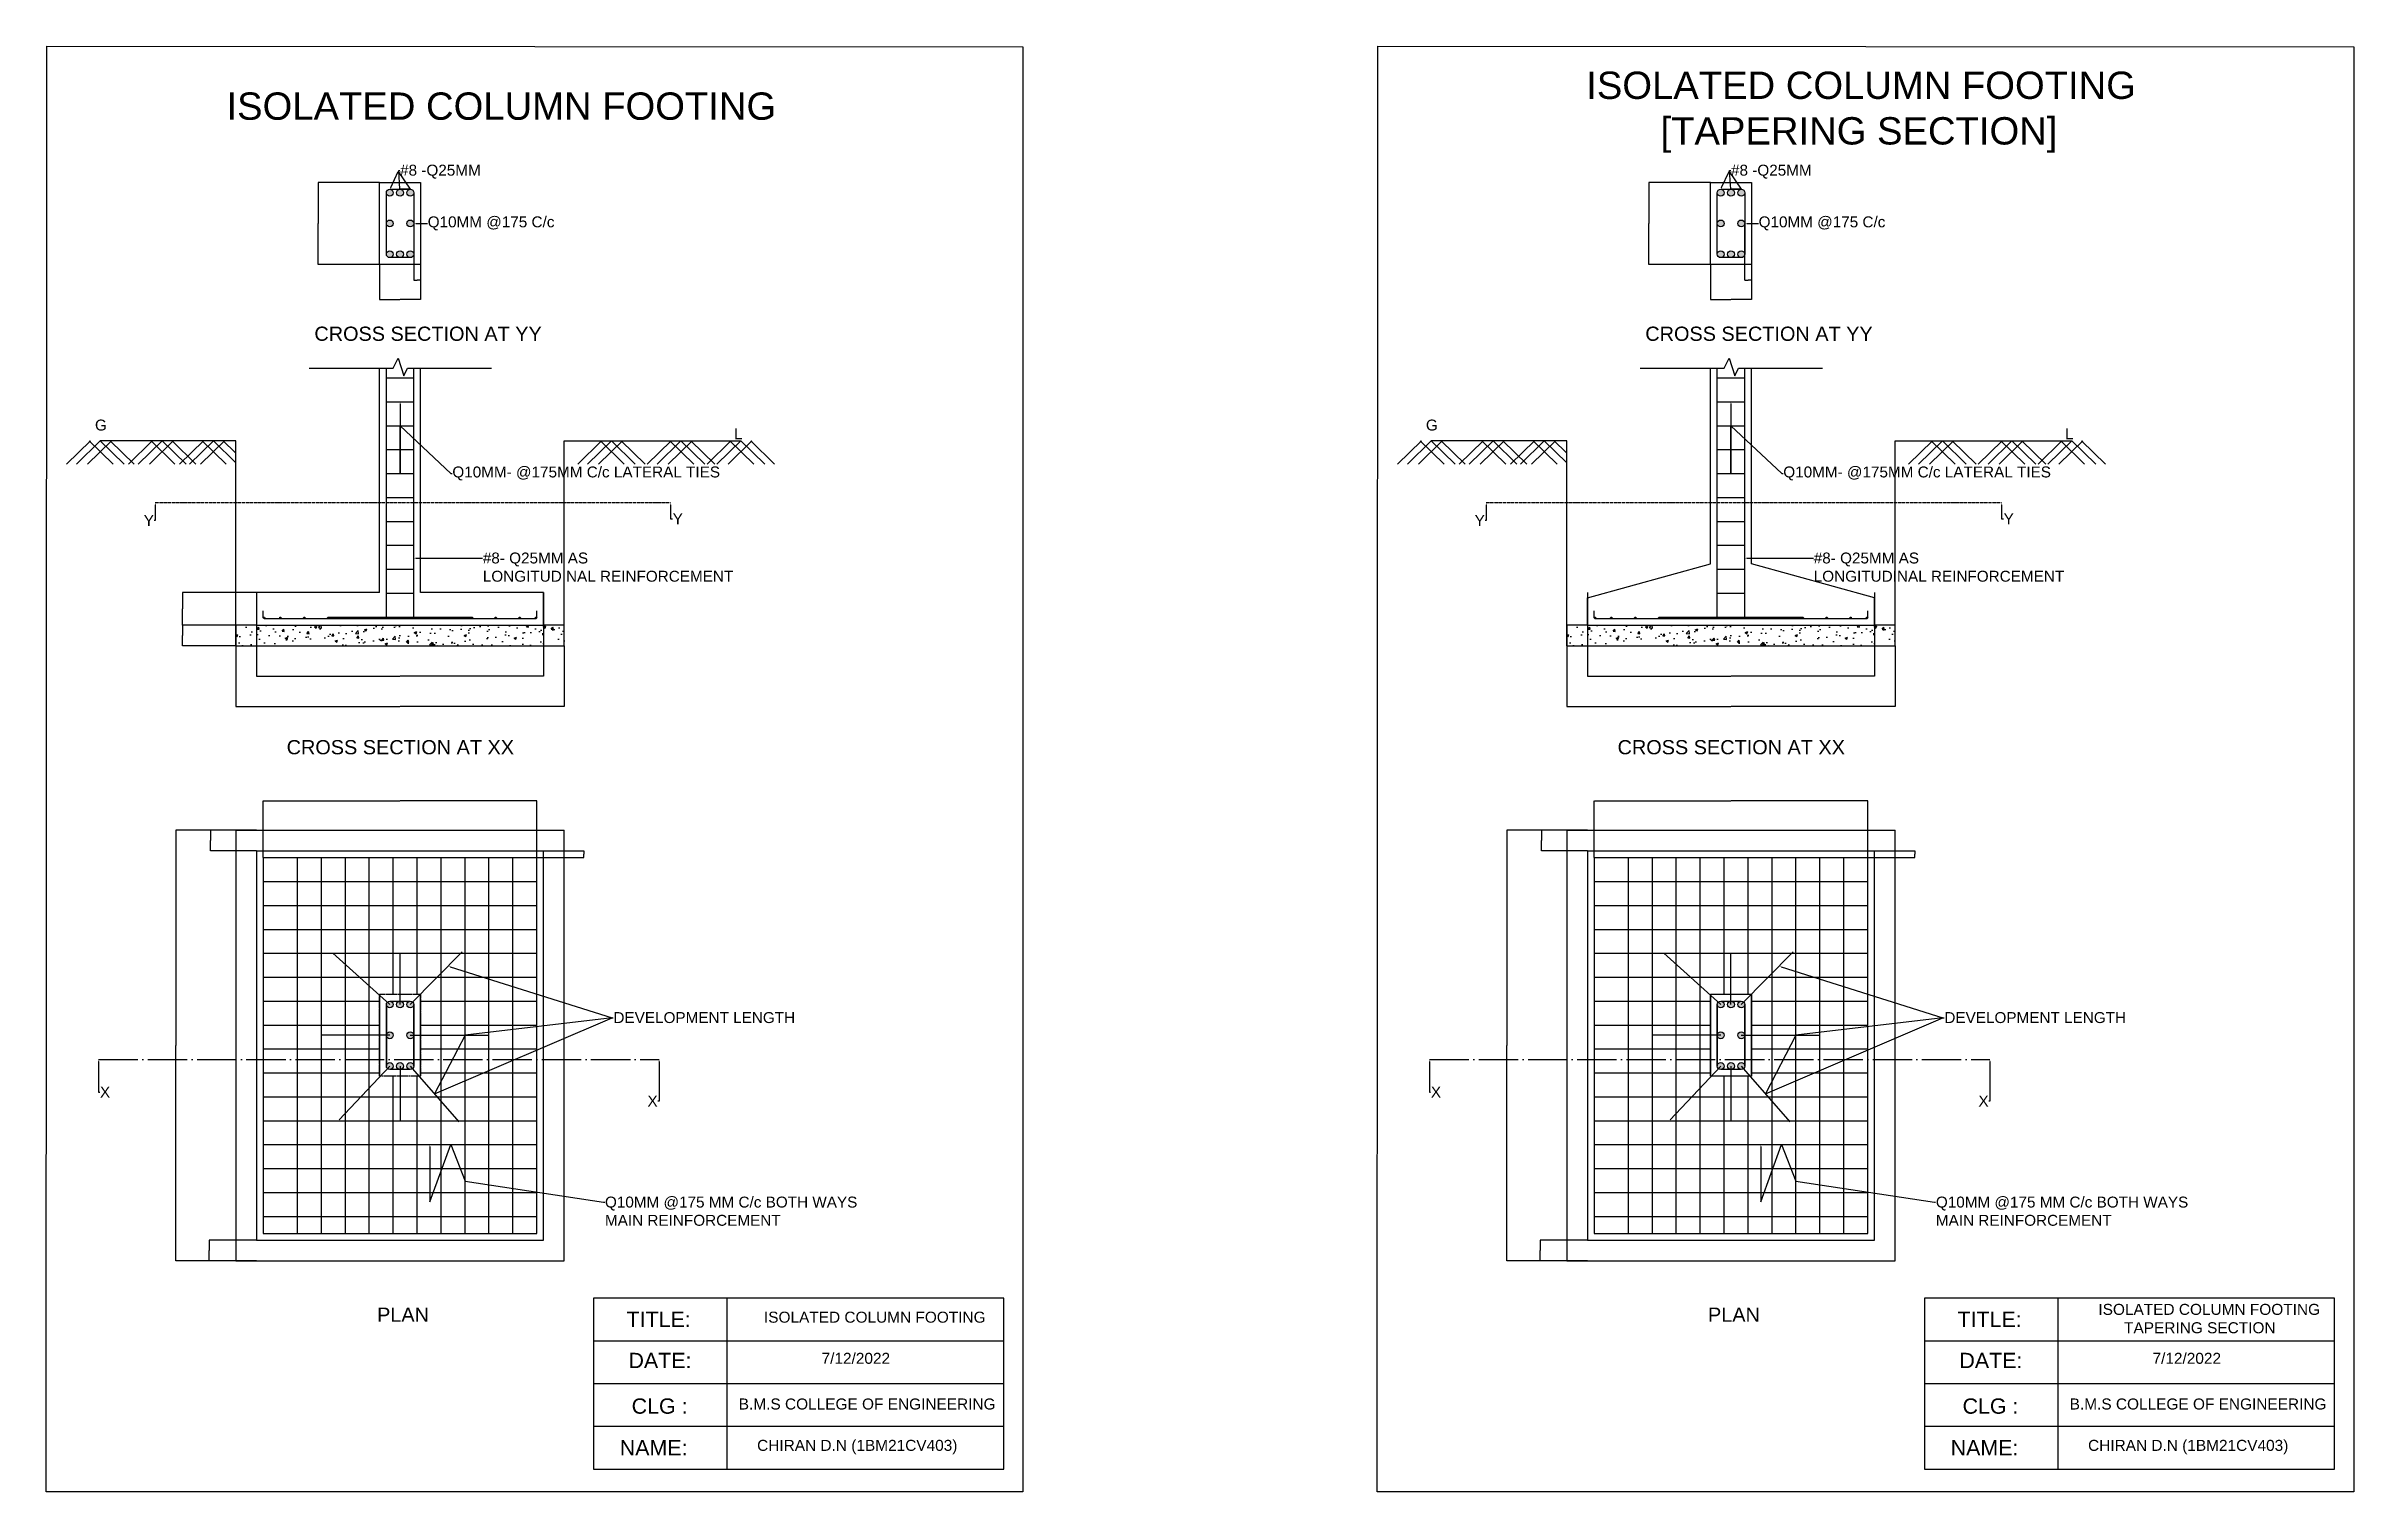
# Model space of a CAD drawing. Header units: millimetres. Extents: x 40145 to 205557, y -151835 to 42548.
# Drawn here: x 72268 to 89144, y 26135 to 36714 of the extents above; entities that cross this region are included whole.
import ezdxf
from ezdxf import colors
from ezdxf.entities.mleader import LeaderData, LeaderLine
from ezdxf.math import Vec2, Vec3

# ---------------------------------------------------------------- set-up
doc = ezdxf.new("R2010")
doc.units = ezdxf.units.MM
doc.linetypes.add('ACAD_ISO02W100', pattern=[15, 12, -3])
doc.linetypes.add('ACAD_ISO04W100', pattern=[30, 24, -3, 0, -3])
doc.styles.get("Standard").update_dxf_attribs({"font": 'arial.ttf'})
doc.dimstyles.get("Standard").update_dxf_attribs({"dimtxt": 0.18, "dimasz": 0.18, "dimexe": 0.18, "dimexo": 0.0625, "dimgap": 0.09, "dimtad": 0, "dimtih": 1, "dimtoh": 1, "dimdec": 4, "dimzin": 0, "dimdsep": 46, "dimtxsty": 'Standard', "dimcen": 0.09, "dimadec": 0, "dimazin": 0, "dimtfac": 1, "dimtdec": 4, "dimtofl": 0, "dimtmove": 0, "dimatfit": 3, "dimfxl": 1, "dimtolj": 1, "dimtzin": 0, "dimarcsym": 0})

msp = doc.modelspace()

# ---------------------------------------------------------------- texts
at = {"ltscale": 12, "attachment_point": 1}
for s, width, gutter_width, insert, char_height in [('   ISOLATED COLUMN FOOTING      \\P          [TAPERING SECTION]', 6539.9222236, 400, (83297.80954, 36527.17724), 200), ('ISOLATED COLUMN FOOTING', 4390.0269576, 400, (73586.62123, 36374.7211), 200), ('CROSS SECTION AT YY', 2495.9408512, 520, (74229.41697, 34661.11548), 104), ('CROSS SECTION AT YY', 2495.9408512, 520, (83962.75159, 34661.11548), 104), ('G', 228.6070722, 400, (72624.84972, 33980.91251), 80), ('G', 228.6070722, 400, (82358.18434, 33980.91251), 80), ('L', 228.6070722, 400, (77298.94762, 33916.42708), 80), ('L', 228.6070722, 400, (87032.28225, 33916.42708), 80), ('CROSS SECTION AT XX', 2495.9408512, 520, (74026.5928, 31635.76985), 104), ('CROSS SECTION AT XX', 2495.9408512, 520, (83759.92742, 31635.76985), 104), ('ISOLATED COLUMN FOOTING\\P      TAPERING SECTION', 1881.1659778, 403.2, (87276.2867, 27510.51017), 80.64), ('PLAN ', 2495.9408512, 520, (74687.86918, 27483.25809), 104), ('TITLE:', 897.787723, 560, (76512.62038, 27453.34193), 112), ('ISOLATED COLUMN FOOTING', 1881.1659778, 403.2, (77517.24348, 27453.34193), 80.64), ('PLAN ', 2495.9408512, 520, (84421.2038, 27483.25809), 104), ('TITLE:', 897.787723, 560, (86245.95501, 27453.34193), 112), ('DATE:', 897.787723, 560, (76526.43163, 27152.36846), 112), ('7/12/2022', 1881.1659778, 403.2, (77938.62302, 27152.36846), 80.64), ('DATE:', 897.787723, 560, (86259.76625, 27152.36846), 112), ('7/12/2022', 1881.1659778, 403.2, (87671.95765, 27152.36846), 80.64), ('   CLG :', 897.787723, 560, (76419.20163, 26818.6605), 112), ('B.M.S COLLEGE OF ENGINEERING', 1881.1659778, 403.2, (77333.11121, 26818.09231), 80.64), ('   CLG :', 897.787723, 560, (86152.53626, 26818.6605), 112), ('B.M.S COLLEGE OF ENGINEERING', 1881.1659778, 403.2, (87066.44584, 26818.09231), 80.64), (' NAME:', 897.787723, 560, (76419.20163, 26513.86641), 112), ('CHIRAN D.N (1BM21CV403)', 1881.1659778, 403.2, (77467.33931, 26515.42762), 80.64), (' NAME:', 897.787723, 560, (86152.53626, 26513.86641), 112), ('CHIRAN D.N (1BM21CV403)', 1881.1659778, 403.2, (87200.67393, 26515.42762), 80.64)]:
    msp.add_mtext_dynamic_manual_height_columns(s, width=width, gutter_width=gutter_width, heights=[0], dxfattribs=dict(at, insert=insert, char_height=char_height))

# ---------------------------------------------------------------- blocks, each defined once
blk = doc.blocks.new('*D8')
at = {"color": 0, "lineweight": -2, "transparency": 16777216}
for p, q in [((74706, 35716), (74256, 35716)), ((74256, 35716), (74256, 35416)), ((74256, 35116), (74256, 35416)), ((74706, 35116), (74256, 35116))]:
    blk.add_line(p, q, dxfattribs=at)
at = {"color": 0, "transparency": 16777216}
for points in [[(74256, 35716), (74256, 35716), (74256, 35716)], [(74256, 35116), (74256, 35116), (74256, 35116)]]:
    blk.add_solid(points, dxfattribs=at)
at = {"layer": 'Defpoints', "color": 0, "transparency": 16777216}
for p in [(74706, 35716), (74256, 35116), (74706, 35116)]:
    blk.add_point(p, dxfattribs=at)
at = {"color": 0, "transparency": 16777216, "insert": (74256, 35416), "char_height": 0.18, "attachment_point": 5}
blk.add_mtext('\\A1;600.0000', dxfattribs=at)
blk = doc.blocks.new('*D9')
at = {"color": 0, "lineweight": -2, "transparency": 16777216}
for p, q in [((74706, 35116), (74706, 34859)), ((75006, 35116), (75006, 34859)), ((74706, 34859), (74855, 34859)), ((75006, 34859), (74857, 34859))]:
    blk.add_line(p, q, dxfattribs=at)
at = {"color": 0, "transparency": 16777216}
for points in [[(74706, 34859), (74706, 34859), (74706, 34859)], [(75006, 34859), (75006, 34859), (75006, 34859)]]:
    blk.add_solid(points, dxfattribs=at)
at = {"layer": 'Defpoints', "color": 0, "transparency": 16777216}
for p in [(74706, 35116), (75006, 35116), (75006, 34859)]:
    blk.add_point(p, dxfattribs=at)
at = {"color": 0, "transparency": 16777216, "insert": (74856, 34859), "char_height": 0.18, "attachment_point": 5}
blk.add_mtext('\\A1;300.0000', dxfattribs=at)
blk = doc.blocks.new('*D10')
at = {"color": 0, "lineweight": -2, "transparency": 16777216}
for p, q in [((74956, 35416), (74956, 35002)), ((75006, 35416), (75006, 35002)), ((74956, 35002), (74980, 35002)), ((75006, 35002), (74982, 35002))]:
    blk.add_line(p, q, dxfattribs=at)
at = {"color": 0, "transparency": 16777216}
for points in [[(74956, 35002), (74956, 35002), (74956, 35002)], [(75006, 35002), (75006, 35002), (75006, 35002)]]:
    blk.add_solid(points, dxfattribs=at)
at = {"layer": 'Defpoints', "color": 0, "transparency": 16777216}
for p in [(74956, 35416), (75006, 35416), (75006, 35002)]:
    blk.add_point(p, dxfattribs=at)
at = {"color": 0, "transparency": 16777216, "insert": (74981, 35002), "char_height": 0.18, "attachment_point": 5}
blk.add_mtext('\\A1;50.0000', dxfattribs=at)
blk = doc.blocks.new('*D11')
at = {"color": 0, "lineweight": -2, "transparency": 16777216}
for p, q in [((73806, 32716), (73264, 32716)), ((73264, 32716), (73264, 32596)), ((73264, 32476), (73264, 32596)), ((73806, 32476), (73264, 32476))]:
    blk.add_line(p, q, dxfattribs=at)
at = {"color": 0, "transparency": 16777216}
for points in [[(73264, 32716), (73264, 32716), (73264, 32716)], [(73264, 32476), (73264, 32476), (73264, 32476)]]:
    blk.add_solid(points, dxfattribs=at)
at = {"layer": 'Defpoints', "color": 0, "transparency": 16777216}
for p in [(73264, 32716), (73806, 32716), (73806, 32476)]:
    blk.add_point(p, dxfattribs=at)
at = {"color": 0, "transparency": 16777216, "insert": (73264, 32596), "char_height": 0.18, "attachment_point": 5}
blk.add_mtext('\\A1;240.0000', dxfattribs=at)
blk = doc.blocks.new('*D12')
at = {"color": 0, "lineweight": -2, "transparency": 16777216}
for p, q in [((73656, 32476), (73264, 32476)), ((73264, 32476), (73264, 32401)), ((73264, 32326), (73264, 32401)), ((73656, 32326), (73264, 32326))]:
    blk.add_line(p, q, dxfattribs=at)
at = {"color": 0, "transparency": 16777216}
for points in [[(73264, 32476), (73264, 32476), (73264, 32476)], [(73264, 32326), (73264, 32326), (73264, 32326)]]:
    blk.add_solid(points, dxfattribs=at)
at = {"layer": 'Defpoints', "color": 0, "transparency": 16777216}
for p in [(73656, 32476), (73264, 32326), (73656, 32326)]:
    blk.add_point(p, dxfattribs=at)
at = {"color": 0, "transparency": 16777216, "insert": (73264, 32401), "char_height": 0.18, "attachment_point": 5}
blk.add_mtext('\\A1;150.0000', dxfattribs=at)
blk = doc.blocks.new('*D13')
at = {"color": 0, "lineweight": -2, "transparency": 16777216}
for p, q in [((73806, 32716), (73806, 32103)), ((75906, 32716), (75906, 32103)), ((73806, 32103), (74855, 32103)), ((75906, 32103), (74857, 32103))]:
    blk.add_line(p, q, dxfattribs=at)
at = {"color": 0, "transparency": 16777216}
for points in [[(73806, 32103), (73806, 32103), (73806, 32103)], [(75906, 32103), (75906, 32103), (75906, 32103)]]:
    blk.add_solid(points, dxfattribs=at)
at = {"layer": 'Defpoints', "color": 0, "transparency": 16777216}
for p in [(73806, 32716), (75906, 32716), (75906, 32103)]:
    blk.add_point(p, dxfattribs=at)
at = {"color": 0, "transparency": 16777216, "insert": (74856, 32103), "char_height": 0.18, "attachment_point": 5}
blk.add_mtext('\\A1;2100.0000', dxfattribs=at)
blk = doc.blocks.new('*D14')
at = {"color": 0, "lineweight": -2, "transparency": 16777216}
for p, q in [((73656, 32326), (73656, 31882)), ((76056, 32326), (76056, 31882)), ((73656, 31882), (74855, 31882)), ((76056, 31882), (74857, 31882))]:
    blk.add_line(p, q, dxfattribs=at)
at = {"color": 0, "transparency": 16777216}
for points in [[(73656, 31882), (73656, 31882), (73656, 31882)], [(76056, 31882), (76056, 31882), (76056, 31882)]]:
    blk.add_solid(points, dxfattribs=at)
at = {"layer": 'Defpoints', "color": 0, "transparency": 16777216}
for p in [(73656, 32326), (76056, 32326), (76056, 31882)]:
    blk.add_point(p, dxfattribs=at)
at = {"color": 0, "transparency": 16777216, "insert": (74856, 31882), "char_height": 0.18, "attachment_point": 5}
blk.add_mtext('\\A1;2400.0000', dxfattribs=at)
blk = doc.blocks.new('*D15')
at = {"color": 0, "lineweight": -2, "ltscale": 12, "transparency": 16777216}
for p, q in [((73656, 30976), (73216, 30976)), ((73216, 30976), (73216, 29401)), ((73216, 27826), (73216, 29401)), ((73656, 27826), (73216, 27826))]:
    blk.add_line(p, q, dxfattribs=at)
at = {"color": 0, "ltscale": 12, "transparency": 16777216}
for points in [[(73216, 30976), (73216, 30976), (73216, 30976)], [(73216, 27826), (73216, 27826), (73216, 27826)]]:
    blk.add_solid(points, dxfattribs=at)
at = {"layer": 'Defpoints', "color": 0, "ltscale": 12, "transparency": 16777216}
for p in [(73656, 30976), (73216, 27826), (73656, 27826)]:
    blk.add_point(p, dxfattribs=at)
at = {"color": 0, "ltscale": 12, "transparency": 16777216, "insert": (73216, 29401), "char_height": 0.18, "attachment_point": 5}
blk.add_mtext('\\A1;3150.0000', dxfattribs=at)
blk = doc.blocks.new('*D16')
at = {"color": 0, "lineweight": -2, "ltscale": 12, "transparency": 16777216}
for p, q in [((73806, 30976), (73470, 30976)), ((73470, 30976), (73470, 30901)), ((73470, 30826), (73470, 30901)), ((73806, 30826), (73470, 30826))]:
    blk.add_line(p, q, dxfattribs=at)
at = {"color": 0, "ltscale": 12, "transparency": 16777216}
for points in [[(73470, 30976), (73470, 30976), (73470, 30976)], [(73470, 30826), (73470, 30826), (73470, 30826)]]:
    blk.add_solid(points, dxfattribs=at)
at = {"layer": 'Defpoints', "color": 0, "ltscale": 12, "transparency": 16777216}
for p in [(73470, 30976), (73806, 30976), (73806, 30826)]:
    blk.add_point(p, dxfattribs=at)
at = {"color": 0, "ltscale": 12, "transparency": 16777216, "insert": (73470, 30901), "char_height": 0.18, "attachment_point": 5}
blk.add_mtext('\\A1;150.0000', dxfattribs=at)
blk = doc.blocks.new('*D17')
at = {"color": 0, "lineweight": -2, "ltscale": 12, "transparency": 16777216}
for p, q in [((73806, 27976), (73460, 27976)), ((73460, 27976), (73460, 27901)), ((73460, 27826), (73460, 27901)), ((73806, 27826), (73460, 27826))]:
    blk.add_line(p, q, dxfattribs=at)
at = {"color": 0, "ltscale": 12, "transparency": 16777216}
for points in [[(73460, 27976), (73461, 27976), (73460, 27976)], [(73460, 27826), (73461, 27826), (73460, 27826)]]:
    blk.add_solid(points, dxfattribs=at)
at = {"layer": 'Defpoints', "color": 0, "ltscale": 12, "transparency": 16777216}
for p in [(73806, 27976), (73460, 27826), (73806, 27826)]:
    blk.add_point(p, dxfattribs=at)
at = {"color": 0, "ltscale": 12, "transparency": 16777216, "insert": (73460, 27901), "char_height": 0.18, "attachment_point": 5}
blk.add_mtext('\\A1;150.0000', dxfattribs=at)
blk = doc.blocks.new('*D18')
at = {"color": 0, "lineweight": -2, "ltscale": 12, "transparency": 16777216}
for p, q in [((73856, 30776), (73856, 31192)), ((73856, 31192), (74855, 31192)), ((75856, 31192), (74857, 31192)), ((75856, 30776), (75856, 31192))]:
    blk.add_line(p, q, dxfattribs=at)
at = {"color": 0, "ltscale": 12, "transparency": 16777216}
for points in [[(73856, 31192), (73856, 31191), (73856, 31192)], [(75856, 31192), (75856, 31191), (75856, 31192)]]:
    blk.add_solid(points, dxfattribs=at)
at = {"layer": 'Defpoints', "color": 0, "ltscale": 12, "transparency": 16777216}
for p in [(75856, 31192), (73856, 30776), (75856, 30776)]:
    blk.add_point(p, dxfattribs=at)
at = {"color": 0, "ltscale": 12, "transparency": 16777216, "insert": (74856, 31192), "char_height": 0.18, "attachment_point": 5}
blk.add_mtext('\\A1;2000.0000', dxfattribs=at)
blk = doc.blocks.new('*D19')
at = {"color": 0, "lineweight": -2, "ltscale": 12, "transparency": 16777216}
for p, q in [((75856, 30826), (76201, 30826)), ((75856, 30776), (76201, 30776)), ((76201, 30826), (76201, 30801)), ((76201, 30776), (76201, 30801))]:
    blk.add_line(p, q, dxfattribs=at)
at = {"color": 0, "ltscale": 12, "transparency": 16777216}
for points in [[(76201, 30826), (76201, 30826), (76201, 30826)], [(76201, 30776), (76201, 30776), (76201, 30776)]]:
    blk.add_solid(points, dxfattribs=at)
at = {"layer": 'Defpoints', "color": 0, "ltscale": 12, "transparency": 16777216}
for p in [(75856, 30826), (75856, 30776), (76201, 30826)]:
    blk.add_point(p, dxfattribs=at)
at = {"color": 0, "ltscale": 12, "transparency": 16777216, "insert": (76201, 30801), "char_height": 0.18, "attachment_point": 5}
blk.add_mtext('\\A1;50.0000', dxfattribs=at)
blk = doc.blocks.new('*D20')
at = {"color": 0, "lineweight": -2, "transparency": 16777216}
for p, q in [((84439, 35716), (83989, 35716)), ((83989, 35716), (83989, 35416)), ((83989, 35116), (83989, 35416)), ((84439, 35116), (83989, 35116))]:
    blk.add_line(p, q, dxfattribs=at)
at = {"color": 0, "transparency": 16777216}
for points in [[(83989, 35716), (83989, 35716), (83989, 35716)], [(83989, 35116), (83989, 35116), (83989, 35116)]]:
    blk.add_solid(points, dxfattribs=at)
at = {"layer": 'Defpoints', "color": 0, "transparency": 16777216}
for p in [(84439, 35716), (83989, 35116), (84439, 35116)]:
    blk.add_point(p, dxfattribs=at)
at = {"color": 0, "transparency": 16777216, "insert": (83989, 35416), "char_height": 0.18, "attachment_point": 5}
blk.add_mtext('\\A1;600.0000', dxfattribs=at)
blk = doc.blocks.new('*D21')
at = {"color": 0, "lineweight": -2, "transparency": 16777216}
for p, q in [((84439, 35116), (84439, 34859)), ((84739, 35116), (84739, 34859)), ((84440, 34859), (84589, 34859)), ((84739, 34859), (84590, 34859))]:
    blk.add_line(p, q, dxfattribs=at)
at = {"color": 0, "transparency": 16777216}
for points in [[(84440, 34859), (84440, 34859), (84439, 34859)], [(84739, 34859), (84739, 34859), (84739, 34859)]]:
    blk.add_solid(points, dxfattribs=at)
at = {"layer": 'Defpoints', "color": 0, "transparency": 16777216}
for p in [(84439, 35116), (84739, 35116), (84739, 34859)]:
    blk.add_point(p, dxfattribs=at)
at = {"color": 0, "transparency": 16777216, "insert": (84589, 34859), "char_height": 0.18, "attachment_point": 5}
blk.add_mtext('\\A1;300.0000', dxfattribs=at)
blk = doc.blocks.new('*D22')
at = {"color": 0, "lineweight": -2, "transparency": 16777216}
for p, q in [((84689, 35416), (84689, 35002)), ((84739, 35416), (84739, 35002)), ((84690, 35002), (84714, 35002)), ((84739, 35002), (84715, 35002))]:
    blk.add_line(p, q, dxfattribs=at)
at = {"color": 0, "transparency": 16777216}
for points in [[(84690, 35002), (84690, 35002), (84689, 35002)], [(84739, 35002), (84739, 35002), (84739, 35002)]]:
    blk.add_solid(points, dxfattribs=at)
at = {"layer": 'Defpoints', "color": 0, "transparency": 16777216}
for p in [(84689, 35416), (84739, 35416), (84739, 35002)]:
    blk.add_point(p, dxfattribs=at)
at = {"color": 0, "transparency": 16777216, "insert": (84714, 35002), "char_height": 0.18, "attachment_point": 5}
blk.add_mtext('\\A1;50.0000', dxfattribs=at)
blk = doc.blocks.new('*D7')
at = {"color": 0, "lineweight": -2, "transparency": 16777216}
for p, q in [((83539, 32716), (83539, 32103)), ((85639, 32716), (85639, 32103)), ((83540, 32103), (84589, 32103)), ((85639, 32103), (84590, 32103))]:
    blk.add_line(p, q, dxfattribs=at)
at = {"color": 0, "transparency": 16777216}
for points in [[(83540, 32103), (83540, 32103), (83539, 32103)], [(85639, 32103), (85639, 32103), (85639, 32103)]]:
    blk.add_solid(points, dxfattribs=at)
at = {"layer": 'Defpoints', "color": 0, "transparency": 16777216}
for p in [(83539, 32716), (85639, 32716), (85639, 32103)]:
    blk.add_point(p, dxfattribs=at)
at = {"color": 0, "transparency": 16777216, "insert": (84589, 32103), "char_height": 0.18, "attachment_point": 5}
blk.add_mtext('\\A1;2100.0000', dxfattribs=at)
blk = doc.blocks.new('*D23')
at = {"color": 0, "lineweight": -2, "transparency": 16777216}
for p, q in [((83389, 32326), (83389, 31882)), ((85789, 32326), (85789, 31882)), ((83390, 31882), (84589, 31882)), ((85789, 31882), (84590, 31882))]:
    blk.add_line(p, q, dxfattribs=at)
at = {"color": 0, "transparency": 16777216}
for points in [[(83390, 31882), (83390, 31882), (83389, 31882)], [(85789, 31882), (85789, 31882), (85789, 31882)]]:
    blk.add_solid(points, dxfattribs=at)
at = {"layer": 'Defpoints', "color": 0, "transparency": 16777216}
for p in [(83389, 32326), (85789, 32326), (85789, 31882)]:
    blk.add_point(p, dxfattribs=at)
at = {"color": 0, "transparency": 16777216, "insert": (84589, 31882), "char_height": 0.18, "attachment_point": 5}
blk.add_mtext('\\A1;2400.0000', dxfattribs=at)
blk = doc.blocks.new('*D24')
at = {"color": 0, "lineweight": -2, "ltscale": 12, "transparency": 16777216}
for p, q in [((83389, 30976), (82949, 30976)), ((82949, 30976), (82949, 29401)), ((82949, 27826), (82949, 29401)), ((83389, 27826), (82949, 27826))]:
    blk.add_line(p, q, dxfattribs=at)
at = {"color": 0, "ltscale": 12, "transparency": 16777216}
for points in [[(82949, 30976), (82949, 30976), (82949, 30976)], [(82949, 27826), (82949, 27826), (82949, 27826)]]:
    blk.add_solid(points, dxfattribs=at)
at = {"layer": 'Defpoints', "color": 0, "ltscale": 12, "transparency": 16777216}
for p in [(83389, 30976), (82949, 27826), (83389, 27826)]:
    blk.add_point(p, dxfattribs=at)
at = {"color": 0, "ltscale": 12, "transparency": 16777216, "insert": (82949, 29401), "char_height": 0.18, "attachment_point": 5}
blk.add_mtext('\\A1;3150.0000', dxfattribs=at)
blk = doc.blocks.new('*D25')
at = {"color": 0, "lineweight": -2, "ltscale": 12, "transparency": 16777216}
for p, q in [((83539, 30976), (83203, 30976)), ((83203, 30976), (83203, 30901)), ((83203, 30826), (83203, 30901)), ((83539, 30826), (83203, 30826))]:
    blk.add_line(p, q, dxfattribs=at)
at = {"color": 0, "ltscale": 12, "transparency": 16777216}
for points in [[(83203, 30976), (83203, 30976), (83203, 30976)], [(83203, 30826), (83203, 30826), (83203, 30826)]]:
    blk.add_solid(points, dxfattribs=at)
at = {"layer": 'Defpoints', "color": 0, "ltscale": 12, "transparency": 16777216}
for p in [(83203, 30976), (83539, 30976), (83539, 30826)]:
    blk.add_point(p, dxfattribs=at)
at = {"color": 0, "ltscale": 12, "transparency": 16777216, "insert": (83203, 30901), "char_height": 0.18, "attachment_point": 5}
blk.add_mtext('\\A1;150.0000', dxfattribs=at)
blk = doc.blocks.new('*D26')
at = {"color": 0, "lineweight": -2, "ltscale": 12, "transparency": 16777216}
for p, q in [((83539, 27976), (83194, 27976)), ((83194, 27976), (83194, 27901)), ((83194, 27826), (83194, 27901)), ((83539, 27826), (83194, 27826))]:
    blk.add_line(p, q, dxfattribs=at)
at = {"color": 0, "ltscale": 12, "transparency": 16777216}
for points in [[(83194, 27976), (83194, 27976), (83194, 27976)], [(83194, 27826), (83194, 27826), (83194, 27826)]]:
    blk.add_solid(points, dxfattribs=at)
at = {"layer": 'Defpoints', "color": 0, "ltscale": 12, "transparency": 16777216}
for p in [(83539, 27976), (83194, 27826), (83539, 27826)]:
    blk.add_point(p, dxfattribs=at)
at = {"color": 0, "ltscale": 12, "transparency": 16777216, "insert": (83194, 27901), "char_height": 0.18, "attachment_point": 5}
blk.add_mtext('\\A1;150.0000', dxfattribs=at)
blk = doc.blocks.new('*D27')
at = {"color": 0, "lineweight": -2, "ltscale": 12, "transparency": 16777216}
for p, q in [((83589, 30776), (83589, 31192)), ((83590, 31192), (84589, 31192)), ((85589, 31192), (84590, 31192)), ((85589, 30776), (85589, 31192))]:
    blk.add_line(p, q, dxfattribs=at)
at = {"color": 0, "ltscale": 12, "transparency": 16777216}
for points in [[(83590, 31192), (83590, 31191), (83589, 31192)], [(85589, 31192), (85589, 31191), (85589, 31192)]]:
    blk.add_solid(points, dxfattribs=at)
at = {"layer": 'Defpoints', "color": 0, "ltscale": 12, "transparency": 16777216}
for p in [(85589, 31192), (83589, 30776), (85589, 30776)]:
    blk.add_point(p, dxfattribs=at)
at = {"color": 0, "ltscale": 12, "transparency": 16777216, "insert": (84589, 31192), "char_height": 0.18, "attachment_point": 5}
blk.add_mtext('\\A1;2000.0000', dxfattribs=at)
blk = doc.blocks.new('*D28')
at = {"color": 0, "lineweight": -2, "ltscale": 12, "transparency": 16777216}
for p, q in [((85589, 30826), (85934, 30826)), ((85589, 30776), (85934, 30776)), ((85934, 30826), (85934, 30801)), ((85934, 30776), (85934, 30801))]:
    blk.add_line(p, q, dxfattribs=at)
at = {"color": 0, "ltscale": 12, "transparency": 16777216}
for points in [[(85934, 30826), (85934, 30826), (85934, 30826)], [(85934, 30776), (85934, 30776), (85934, 30776)]]:
    blk.add_solid(points, dxfattribs=at)
at = {"layer": 'Defpoints', "color": 0, "ltscale": 12, "transparency": 16777216}
for p in [(85589, 30826), (85589, 30776), (85934, 30826)]:
    blk.add_point(p, dxfattribs=at)
at = {"color": 0, "ltscale": 12, "transparency": 16777216, "insert": (85934, 30801), "char_height": 0.18, "attachment_point": 5}
blk.add_mtext('\\A1;50.0000', dxfattribs=at)

# ---------------------------------------------------------------- dimensions: what is measured, and where the dimension line sits
for base, p1, p2, picture, middle in [((74255.89087, 35115.88963), (74706.02515, 35715.88963), (74706.02515, 35115.88963), '*D8', (74255.89087, 35415.88963)), ((83989.22549, 35115.88963), (84439.35977, 35715.88963), (84439.35977, 35115.88963), '*D20', (83989.22549, 35415.88963)), ((73263.82436, 32715.88963), (73806.02515, 32475.88963), (73806.02515, 32715.88963), '*D11', (73263.82436, 32595.88963)), ((73263.82436, 32325.88963), (73656.02515, 32475.88963), (73656.02515, 32325.88963), '*D12', (73263.82436, 32400.88963))]:
    dim = msp.add_linear_dim(base=base, p1=p1, p2=p2, angle=90, dimstyle='Standard')
    dim.commit()
    dim.dimension.update_dxf_attribs({"geometry": picture, "text_midpoint": middle})
for base, p1, p2, picture, middle in [((75006.02515, 35002.37957), (74956.02515, 35415.88963), (75006.02515, 35415.88963), '*D10', (74981.02515, 35002.37957)), ((84739.35977, 35002.37957), (84689.35977, 35415.88963), (84739.35977, 35415.88963), '*D22', (84714.35977, 35002.37957)), ((75006.02515, 34859.41791), (74706.02515, 35115.88963), (75006.02515, 35115.88963), '*D9', (74856.02515, 34859.41791)), ((84739.35977, 34859.41791), (84439.35977, 35115.88963), (84739.35977, 35115.88963), '*D21', (84589.35977, 34859.41791)), ((75906.02515, 32103.16053), (73806.02515, 32715.88963), (75906.02515, 32715.88963), '*D13', (74856.02515, 32103.16053)), ((85639.35977, 32103.16053), (83539.35977, 32715.88963), (85639.35977, 32715.88963), '*D7', (84589.35977, 32103.16053)), ((76056.02515, 31882.14401), (73656.02515, 32325.88963), (76056.02515, 32325.88963), '*D14', (74856.02515, 31882.14401)), ((85789.35977, 31882.14401), (83389.35977, 32325.88963), (85789.35977, 32325.88963), '*D23', (84589.35977, 31882.14401))]:
    dim = msp.add_linear_dim(base=base, p1=p1, p2=p2, dimstyle='Standard')
    dim.commit()
    dim.dimension.update_dxf_attribs({"geometry": picture, "text_midpoint": middle})
at = {"ltscale": 12}
for base, p1, p2, picture, middle in [((75856.02515, 31191.51311), (73856.02515, 30775.88963), (75856.02515, 30775.88963), '*D18', (74856.02515, 31191.51311)), ((85589.35977, 31191.51311), (83589.35977, 30775.88963), (85589.35977, 30775.88963), '*D27', (84589.35977, 31191.51311))]:
    dim = msp.add_linear_dim(base=base, p1=p1, p2=p2, dimstyle='Standard', dxfattribs=at)
    dim.commit()
    dim.dimension.update_dxf_attribs({"geometry": picture, "text_midpoint": middle})
for base, p1, p2, picture, middle in [((73215.81748, 27825.88963), (73656.02515, 30975.88963), (73656.02515, 27825.88963), '*D15', (73215.81748, 29400.88963)), ((73470.11992, 30975.88963), (73806.02515, 30825.88963), (73806.02515, 30975.88963), '*D16', (73470.11992, 30900.88963)), ((82949.15211, 27825.88963), (83389.35977, 30975.88963), (83389.35977, 27825.88963), '*D24', (82949.15211, 29400.88963)), ((83203.45455, 30975.88963), (83539.35977, 30825.88963), (83539.35977, 30975.88963), '*D25', (83203.45455, 30900.88963)), ((76200.83457, 30825.88963), (75856.02515, 30775.88963), (75856.02515, 30825.88963), '*D19', (76200.83457, 30800.88963)), ((85934.1692, 30825.88963), (85589.35977, 30775.88963), (85589.35977, 30825.88963), '*D28', (85934.1692, 30800.88963)), ((73460.4872, 27825.88963), (73806.02515, 27975.88963), (73806.02515, 27825.88963), '*D17', (73460.4872, 27900.88963)), ((83193.82183, 27825.88963), (83539.35977, 27975.88963), (83539.35977, 27825.88963), '*D26', (83193.82183, 27900.88963))]:
    dim = msp.add_linear_dim(base=base, p1=p1, p2=p2, angle=90, dimstyle='Standard', dxfattribs=at)
    dim.commit()
    dim.dimension.update_dxf_attribs({"geometry": picture, "text_midpoint": middle})

# ---------------------------------------------------------------- hatches: boundary and pattern name
h = msp.add_hatch(color=256)
h.dxf.hatch_style = 1
h.paths.add_polyline_path([(74806.02515, 35640.88963, 1), (74756.02515, 35640.88963, 1)])
h.paths.add_polyline_path([(74881.02515, 35640.88963, 1), (74831.02515, 35640.88963, 1)])
h.paths.add_polyline_path([(74956.02515, 35640.88963, 1), (74906.02515, 35640.88963, 1)])
h.paths.add_polyline_path([(74956.02515, 35415.88963, 1), (74906.02515, 35415.88963, 1)])
h.paths.add_polyline_path([(74756.02515, 35415.88963, 1), (74806.02515, 35415.88963, 1)])
h.paths.add_polyline_path([(74756.02515, 35190.88963, 1), (74806.02515, 35190.88963, 1)])
h.paths.add_polyline_path([(74831.02515, 35190.88963, 1), (74881.02515, 35190.88963, 1)])
h.paths.add_polyline_path([(74956.02515, 35190.88963, 1), (74906.02515, 35190.88963, 1)])
h = msp.add_hatch(color=256)
h.dxf.hatch_style = 1
h.paths.add_polyline_path([(84489.35977, 35640.88963, 1), (84539.35977, 35640.88963, 1)])
h.paths.add_polyline_path([(84614.35977, 35640.88963, 1), (84564.35977, 35640.88963, 1)])
h.paths.add_polyline_path([(84689.35977, 35640.88963, 1), (84639.35977, 35640.88963, 1)])
h.paths.add_polyline_path([(84689.35977, 35415.88963, 1), (84639.35977, 35415.88963, 1)])
h.paths.add_polyline_path([(84539.35977, 35415.88963, 1), (84489.35977, 35415.88963, 1)])
h.paths.add_polyline_path([(84489.35977, 35190.88963, 1), (84539.35977, 35190.88963, 1)])
h.paths.add_polyline_path([(84614.35977, 35190.88963, 1), (84564.35977, 35190.88963, 1)])
h.paths.add_polyline_path([(84689.35977, 35190.88963, 1), (84639.35977, 35190.88963, 1)])
h = msp.add_hatch(color=256)
h.dxf.hatch_style = 1
h.paths.add_polyline_path([(84539.35977, 35640.88963, 1), (84489.35977, 35640.88963, 1)])
h.paths.add_polyline_path([(84614.35977, 35640.88963, 1), (84564.35977, 35640.88963, 1)])
h.paths.add_polyline_path([(84689.35977, 35640.88963, 1), (84639.35977, 35640.88963, 1)])
h.paths.add_polyline_path([(84689.35977, 35415.88963, 1), (84639.35977, 35415.88963, 1)])
h.paths.add_polyline_path([(84489.35977, 35415.88963, 1), (84539.35977, 35415.88963, 1)])
h.paths.add_polyline_path([(84489.35977, 35190.88963, 1), (84539.35977, 35190.88963, 1)])
h.paths.add_polyline_path([(84564.35977, 35190.88963, 1), (84614.35977, 35190.88963, 1)])
h.paths.add_polyline_path([(84689.35977, 35190.88963, 1), (84639.35977, 35190.88963, 1)])
h = msp.add_hatch()
h.set_pattern_fill('AR-CONC', color=256)
h.set_pattern_definition([(50, (73439.9, 25712.91), (182.1847, -15.939), [19.05, -209.55]), (355, (73439.9, 25712.91), (-35.2434, 191.057), [15.24, -167.6406]), (100.4514, (73455.08, 25711.59), (146.9412, 175.1178), [16.19, -178.0902]), (46.1842, (73439.9, 25763.71), (271.079, -42.042), [28.575, -314.325]), (96.6356, (73462.48, 25760.2), (237.404, 247.426), [24.285, -267.136]), (351.184, (73439.9, 25763.7), (237.404, 247.426), [22.86, -251.46]), (21, (73465.3, 25751.01), (151.6144, -102.2652), [19.05, -209.55]), (326, (73465.3, 25751.01), (61.802, 184.188), [15.24, -167.64]), (71.4514, (73477.93, 25742.5), (213.4164, 81.9228), [16.19, -178.09]), (37.5, (73439.893, 25712.914), (3.0886, 84.55504), [0, -165.608, 0, -170.18, 0, -168.275]), (7.5, (73439.89, 25712.91), (66.8197, 100.1806), [0, -97.028, 0, -161.798, 0, -64.135]), (327.5, (73383.25, 25712.914), (135.5906, -5.72874), [0, -63.5, 0, -198.12, 0, -262.89]), (317.5, (73357.85, 25712.91), (148.1292, 25.4265), [0, -82.55, 0, -131.572, 0, -186.69])])
h.paths.add_polyline_path([(76056.02515, 32475.88963), (75906.02515, 32475.88963), (73806.02515, 32475.88963), (73656.02515, 32475.88963), (73656.02515, 32325.88963), (76056.02515, 32325.88963)])
h = msp.add_hatch()
h.set_pattern_fill('AR-CONC', color=256)
h.set_pattern_definition([(50, (83173.23, 25712.91), (182.1847, -15.939), [19.05, -209.55]), (355, (83173.23, 25712.91), (-35.2434, 191.057), [15.24, -167.6406]), (100.4514, (83188.41, 25711.59), (146.9412, 175.1178), [16.19, -178.0902]), (46.1842, (83173.23, 25763.71), (271.079, -42.042), [28.575, -314.325]), (96.6356, (83195.82, 25760.2), (237.404, 247.426), [24.285, -267.136]), (351.184, (83173.23, 25763.7), (237.404, 247.426), [22.86, -251.46]), (21, (83198.63, 25751.01), (151.6144, -102.2652), [19.05, -209.55]), (326, (83198.63, 25751.01), (61.802, 184.188), [15.24, -167.64]), (71.4514, (83211.26, 25742.5), (213.4164, 81.9228), [16.19, -178.09]), (37.5, (83173.23, 25712.914), (3.0886, 84.55504), [0, -165.608, 0, -170.18, 0, -168.275]), (7.5, (83173.23, 25712.91), (66.8197, 100.1806), [0, -97.028, 0, -161.798, 0, -64.135]), (327.5, (83116.586, 25712.914), (135.5906, -5.72874), [0, -63.5, 0, -198.12, 0, -262.89]), (317.5, (83091.19, 25712.91), (148.1292, 25.4265), [0, -82.55, 0, -131.572, 0, -186.69])])
h.paths.add_polyline_path([(83539.35977, 32475.88963), (83389.35977, 32475.88963), (83389.35977, 32325.88963), (85789.35977, 32325.88963), (85789.35977, 32475.88963), (85639.35977, 32475.88963)])
h = msp.add_hatch()
h.set_pattern_fill('AR-CONC', color=256)
h.set_pattern_definition([(50, (83173.23, 25712.91), (182.1847, -15.939), [19.05, -209.55]), (355, (83173.23, 25712.91), (-35.2434, 191.057), [15.24, -167.6406]), (100.4514, (83188.41, 25711.59), (146.9412, 175.1178), [16.19, -178.0902]), (46.1842, (83173.23, 25763.71), (271.079, -42.042), [28.575, -314.325]), (96.6356, (83195.82, 25760.2), (237.404, 247.426), [24.285, -267.136]), (351.184, (83173.23, 25763.7), (237.404, 247.426), [22.86, -251.46]), (21, (83198.63, 25751.01), (151.6144, -102.2652), [19.05, -209.55]), (326, (83198.63, 25751.01), (61.802, 184.188), [15.24, -167.64]), (71.4514, (83211.26, 25742.5), (213.4164, 81.9228), [16.19, -178.09]), (37.5, (83173.23, 25712.914), (3.0886, 84.55504), [0, -165.608, 0, -170.18, 0, -168.275]), (7.5, (83173.23, 25712.91), (66.8197, 100.1806), [0, -97.028, 0, -161.798, 0, -64.135]), (327.5, (83116.586, 25712.914), (135.5906, -5.72874), [0, -63.5, 0, -198.12, 0, -262.89]), (317.5, (83091.19, 25712.91), (148.1292, 25.4265), [0, -82.55, 0, -131.572, 0, -186.69])])
h.paths.add_polyline_path([(85789.35977, 32475.88963), (85639.35977, 32475.88963), (83539.35977, 32475.88963), (83389.35977, 32475.88963), (83389.35977, 32325.88963), (85789.35977, 32325.88963)])
h = msp.add_hatch(color=256)
h.dxf.hatch_style = 1
h.paths.add_polyline_path([(74806.02515, 29700.88963, 1), (74756.02515, 29700.88963, 1)])
h.paths.add_polyline_path([(74881.02515, 29700.88963, 1), (74831.02515, 29700.88963, 1)])
h.paths.add_polyline_path([(74956.02515, 29700.88963, 1), (74906.02515, 29700.88963, 1)])
h.paths.add_polyline_path([(74956.02515, 29475.88963, 1), (74906.02515, 29475.88963, 1)])
h.paths.add_polyline_path([(74756.02515, 29475.88963, 1), (74806.02515, 29475.88963, 1)])
h.paths.add_polyline_path([(74756.02515, 29250.88963, 1), (74806.02515, 29250.88963, 1)])
h.paths.add_polyline_path([(74831.02515, 29250.88963, 1), (74881.02515, 29250.88963, 1)])
h.paths.add_polyline_path([(74956.02515, 29250.88963, 1), (74906.02515, 29250.88963, 1)])
h = msp.add_hatch(color=256)
h.dxf.hatch_style = 1
h.paths.add_polyline_path([(84489.35977, 29700.88963, 1), (84539.35977, 29700.88963, 1)])
h.paths.add_polyline_path([(84614.35977, 29700.88963, 1), (84564.35977, 29700.88963, 1)])
h.paths.add_polyline_path([(84689.35977, 29700.88963, 1), (84639.35977, 29700.88963, 1)])
h.paths.add_polyline_path([(84689.35977, 29475.88963, 1), (84639.35977, 29475.88963, 1)])
h.paths.add_polyline_path([(84539.35977, 29475.88963, 1), (84489.35977, 29475.88963, 1)])
h.paths.add_polyline_path([(84489.35977, 29250.88963, 1), (84539.35977, 29250.88963, 1)])
h.paths.add_polyline_path([(84614.35977, 29250.88963, 1), (84564.35977, 29250.88963, 1)])
h.paths.add_polyline_path([(84689.35977, 29250.88963, 1), (84639.35977, 29250.88963, 1)])
h = msp.add_hatch(color=256)
h.dxf.hatch_style = 1
h.paths.add_polyline_path([(84539.35977, 29700.88963, 1), (84489.35977, 29700.88963, 1)])
h.paths.add_polyline_path([(84614.35977, 29700.88963, 1), (84564.35977, 29700.88963, 1)])
h.paths.add_polyline_path([(84689.35977, 29700.88963, 1), (84639.35977, 29700.88963, 1)])
h.paths.add_polyline_path([(84689.35977, 29475.88963, 1), (84639.35977, 29475.88963, 1)])
h.paths.add_polyline_path([(84489.35977, 29475.88963, 1), (84539.35977, 29475.88963, 1)])
h.paths.add_polyline_path([(84489.35977, 29250.88963, 1), (84539.35977, 29250.88963, 1)])
h.paths.add_polyline_path([(84564.35977, 29250.88963, 1), (84614.35977, 29250.88963, 1)])
h.paths.add_polyline_path([(84689.35977, 29250.88963, 1), (84639.35977, 29250.88963, 1)])

# ---------------------------------------------------------------- linework, layer by layer
at = {"ltscale": 12}
for p, q in [((72273.35986, 36016.23247), (72273.75288, 36713.57957)), ((72273.75288, 36713.57957), (79411.05176, 36709.57135)), ((79411.05176, 36709.57135), (79411.05176, 36016.23247)), ((82006.69449, 36016.23247), (82007.08751, 36713.57957)), ((82007.08751, 36713.57957), (89144.38639, 36709.57135)), ((89144.38639, 36709.57135), (89144.38639, 36016.23247)), ((72267.79152, 26136.1507), (72273.35986, 36016.23247)), ((79411.05176, 36016.23247), (79411.05176, 26136.09651)), ((82000.93541, 26134.84154), (82006.69449, 36016.23247)), ((89144.38639, 36016.23247), (89144.38639, 26134.84154)), ((72417.24542, 33655.04718), (72591.71499, 33825.88963)), ((72489.52922, 33655.04718), (72663.99879, 33825.88963)), ((72570.43662, 33655.04718), (72744.90619, 33825.88963)), ((72757.88101, 33655.22285), (72583.09154, 33825.73798)), ((72838.78826, 33655.37449), (72663.99879, 33825.88963)), ((72911.07194, 33655.50998), (72736.28247, 33826.02511)), ((72869.17965, 33655.04718), (73043.64921, 33825.88963)), ((72941.46345, 33655.04718), (73115.93302, 33825.88963)), ((73022.37085, 33655.04718), (73196.84041, 33825.88963)), ((73209.81524, 33655.22285), (73035.02576, 33825.73798)), ((73290.72249, 33655.37449), (73115.93302, 33825.88963)), ((73363.00617, 33655.50998), (73188.2167, 33826.02511)), ((73243.89804, 33655.04718), (73418.36761, 33825.88963)), ((73316.18184, 33655.04718), (73490.65141, 33825.88963)), ((73397.08924, 33655.04718), (73571.5588, 33825.88963)), ((73584.53363, 33655.22285), (73409.74415, 33825.73798)), ((73656.02515, 33664.55998), (73490.65141, 33825.88963)), ((73650.32982, 33740.76754), (73562.93509, 33826.02511)), ((76154.94385, 33655.04718), (76329.41342, 33825.88963)), ((76227.22765, 33655.04718), (76401.69722, 33825.88963)), ((76308.13505, 33655.04718), (76482.60462, 33825.88963)), ((76495.57944, 33655.22285), (76320.78997, 33825.73798)), ((76576.48669, 33655.37449), (76401.69722, 33825.88963)), ((76648.77037, 33655.50998), (76473.9809, 33826.02511)), ((76663.63474, 33655.04718), (76838.10431, 33825.88963)), ((76735.91854, 33655.04718), (76910.38811, 33825.88963)), ((76816.82594, 33655.04718), (76991.29551, 33825.88963)), ((77004.27033, 33655.22285), (76829.48086, 33825.73798)), ((77085.17759, 33655.37449), (76910.38811, 33825.88963)), ((77157.46126, 33655.50998), (76982.67179, 33826.02511)), ((77101.46884, 33655.04718), (77275.93841, 33825.88963)), ((77173.75264, 33655.04718), (77348.22221, 33825.88963)), ((77254.66004, 33655.04718), (77429.12961, 33825.88963)), ((77442.10443, 33655.22285), (77267.31496, 33825.73798)), ((77523.01169, 33655.37449), (77348.22221, 33825.88963)), ((77595.29536, 33655.50998), (77420.50589, 33826.02511)), ((82150.58005, 33655.04718), (82325.04961, 33825.88963)), ((82222.86385, 33655.04718), (82397.33342, 33825.88963)), ((82303.77124, 33655.04718), (82478.24081, 33825.88963)), ((82491.21564, 33655.22285), (82316.42616, 33825.73798)), ((82572.12289, 33655.37449), (82397.33342, 33825.88963)), ((82644.40657, 33655.50998), (82469.61709, 33826.02511)), ((82602.51427, 33655.04718), (82776.98384, 33825.88963)), ((82674.79808, 33655.04718), (82849.26765, 33825.88963)), ((82755.70547, 33655.04718), (82930.17504, 33825.88963)), ((82943.14987, 33655.22285), (82768.36039, 33825.73798)), ((83024.05712, 33655.37449), (82849.26765, 33825.88963)), ((83096.3408, 33655.50998), (82921.55132, 33826.02511)), ((82977.23266, 33655.04718), (83151.70223, 33825.88963)), ((83049.51647, 33655.04718), (83223.98604, 33825.88963)), ((83130.42386, 33655.04718), (83304.89343, 33825.88963)), ((83317.86826, 33655.22285), (83143.07878, 33825.73798)), ((83389.35977, 33664.55998), (83223.98604, 33825.88963)), ((83383.66445, 33740.76754), (83296.26971, 33826.02511)), ((85888.27848, 33655.04718), (86062.74804, 33825.88963)), ((85960.56228, 33655.04718), (86135.03185, 33825.88963)), ((86041.46968, 33655.04718), (86215.93924, 33825.88963)), ((86228.91407, 33655.22285), (86054.12459, 33825.73798)), ((86309.82132, 33655.37449), (86135.03185, 33825.88963)), ((86382.105, 33655.50998), (86207.31553, 33826.02511)), ((86396.96937, 33655.04718), (86571.43894, 33825.88963)), ((86469.25317, 33655.04718), (86643.72274, 33825.88963)), ((86550.16057, 33655.04718), (86724.63014, 33825.88963)), ((86737.60496, 33655.22285), (86562.81549, 33825.73798)), ((86818.51221, 33655.37449), (86643.72274, 33825.88963)), ((86890.79589, 33655.50998), (86716.00642, 33826.02511)), ((86834.80347, 33655.04718), (87009.27304, 33825.88963)), ((86907.08727, 33655.04718), (87081.55684, 33825.88963)), ((86987.99467, 33655.04718), (87162.46424, 33825.88963)), ((87175.43906, 33655.22285), (87000.64959, 33825.73798)), ((87256.34631, 33655.37449), (87081.55684, 33825.88963)), ((87328.62999, 33655.50998), (87153.84052, 33826.02511)), ((73856.02515, 30775.88963), (73856.02515, 28025.88963)), ((83589.35977, 30775.88963), (83589.35977, 28025.88963)), ((74781.02515, 29700.88963), (74363.67784, 30075.88963)), ((74856.02515, 29700.88963), (74856.02515, 30075.88963)), ((74931.02515, 29700.88963), (75310.25944, 30085.31303)), ((84514.35977, 29700.88963), (84097.01247, 30075.88963)), ((84589.35977, 29700.88963), (84589.35977, 30075.88963)), ((84664.35977, 29700.88963), (85043.59407, 30085.31303)), ((74781.02515, 29475.88963), (74281.02515, 29475.88963)), ((74931.02515, 29475.88963), (75506.02515, 29475.88963)), ((84514.35977, 29475.88963), (84014.35977, 29475.88963)), ((84664.35977, 29475.88963), (85239.35977, 29475.88963)), ((74781.02515, 29250.88963), (74410.69365, 28857.88252)), ((74856.02515, 29250.88963), (74856.02515, 28850.88963)), ((74931.02515, 29250.88963), (75285.21879, 28843.27846)), ((84514.35977, 29250.88963), (84144.02828, 28857.88252)), ((84589.35977, 29250.88963), (84589.35977, 28850.88963)), ((84664.35977, 29250.88963), (85018.55342, 28843.27846)), ((79270.61084, 27552.02307), (76270.61084, 27552.02307)), ((76270.61084, 27552.02307), (76270.61084, 26302.02307)), ((77246.13672, 27552.02307), (77246.13672, 26302.02307)), ((79270.61084, 26302.02307), (79270.61084, 27552.02307)), ((79270.61084, 27552.02307), (79270.61084, 27552.02307)), ((89003.94547, 27552.02307), (86003.94547, 27552.02307)), ((86003.94547, 27552.02307), (86003.94547, 26302.02307)), ((86979.47135, 27552.02307), (86979.47135, 26302.02307)), ((89003.94547, 26302.02307), (89003.94547, 27552.02307)), ((89003.94547, 27552.02307), (89003.94547, 27552.02307)), ((76270.61084, 27239.52307), (79270.61084, 27239.52307)), ((86003.94547, 27239.52307), (89003.94547, 27239.52307)), ((76270.61084, 26927.02307), (79270.61084, 26927.02307)), ((86003.94547, 26927.02307), (89003.94547, 26927.02307)), ((76270.61084, 26614.52307), (79270.61084, 26614.52307)), ((86003.94547, 26614.52307), (89003.94547, 26614.52307)), ((76270.61084, 26302.02307), (79270.61084, 26302.02307)), ((86003.94547, 26302.02307), (89003.94547, 26302.02307)), ((79411.05176, 26136.09651), (72267.79152, 26136.1507)), ((89144.38639, 26134.84154), (82000.93541, 26134.84154))]:
    msp.add_line(p, q, dxfattribs=at)
for p, q in [((74706.02515, 35715.88963), (75006.02515, 35715.88963)), ((74706.02515, 35115.88963), (74706.02515, 35715.88963)), ((74756.02515, 35190.88963), (74756.02515, 35640.88963)), ((74781.02515, 35665.88963), (74931.02515, 35665.88963)), ((74956.02515, 35640.88963), (74956.02515, 35190.88963)), ((75006.02515, 35715.88963), (75006.02515, 35115.88963)), ((84439.35977, 35715.88963), (84739.35977, 35715.88963)), ((84439.35977, 35115.88963), (84439.35977, 35715.88963)), ((84439.35977, 35715.88963), (84739.35977, 35715.88963)), ((84439.35977, 35115.88963), (84439.35977, 35715.88963)), ((84489.35977, 35190.88963), (84489.35977, 35640.88963)), ((84489.35977, 35190.88963), (84489.35977, 35640.88963)), ((84514.35977, 35665.88963), (84664.35977, 35665.88963)), ((84514.35977, 35665.88963), (84664.35977, 35665.88963)), ((84689.35977, 35640.88963), (84689.35977, 35190.88963)), ((84689.35977, 35640.88963), (84689.35977, 35190.88963)), ((84739.35977, 35715.88963), (84739.35977, 35115.88963)), ((84739.35977, 35715.88963), (84739.35977, 35115.88963)), ((75006.02515, 35115.88963), (74706.02515, 35115.88963)), ((74931.02515, 35165.88963), (74781.02515, 35165.88963)), ((84739.35977, 35115.88963), (84439.35977, 35115.88963)), ((84739.35977, 35115.88963), (84439.35977, 35115.88963)), ((84664.35977, 35165.88963), (84514.35977, 35165.88963)), ((84664.35977, 35165.88963), (84514.35977, 35165.88963)), ((74805.60726, 34356.63921), (74842.52051, 34429.13183)), ((74842.52051, 34429.13183), (74883.63819, 34302.13146)), ((84538.94189, 34356.63921), (84575.85514, 34429.13183)), ((84538.94189, 34356.63921), (84575.85514, 34429.13183)), ((84575.85514, 34429.13183), (84616.97282, 34302.13146)), ((84575.85514, 34429.13183), (84616.97282, 34302.13146)), ((74191.82257, 34356.63921), (74805.60726, 34356.63921)), ((74706.02515, 32715.88963), (74706.02515, 34356.63921)), ((74756.02515, 32535.88963), (74756.02515, 34356.63921)), ((74756.02515, 34285.88963), (74956.02515, 34285.88963)), ((74883.63819, 34302.13146), (74911.14746, 34356.63921)), ((74911.14746, 34356.63921), (75524.93215, 34356.63921)), ((74956.02515, 32535.88963), (74956.02515, 34356.63921)), ((75006.02515, 32715.88963), (75006.02515, 34356.63921)), ((83925.1572, 34356.63921), (84538.94189, 34356.63921)), ((83925.1572, 34356.63921), (84538.94189, 34356.63921)), ((84439.35977, 32925.88963), (84439.35977, 34356.63921)), ((84439.35977, 32925.88963), (84439.35977, 34356.63921)), ((84489.35977, 32535.88963), (84489.35977, 34356.63921)), ((84489.35977, 32535.88963), (84489.35977, 34356.63921)), ((84489.35977, 34285.88963), (84689.35977, 34285.88963)), ((84489.35977, 34285.88963), (84689.35977, 34285.88963)), ((84616.97282, 34302.13146), (84644.48209, 34356.63921)), ((84616.97282, 34302.13146), (84644.48209, 34356.63921)), ((84644.48209, 34356.63921), (85258.26677, 34356.63921)), ((84644.48209, 34356.63921), (85258.26677, 34356.63921)), ((84689.35977, 32535.88963), (84689.35977, 34356.63921)), ((84689.35977, 32535.88963), (84689.35977, 34356.63921)), ((84739.35977, 32925.88963), (84739.35977, 34356.63921)), ((84739.35977, 32925.88963), (84739.35977, 34356.63921)), ((74756.02515, 34110.88963), (74956.02515, 34110.88963)), ((84489.35977, 34110.88963), (84689.35977, 34110.88963)), ((84489.35977, 34110.88963), (84689.35977, 34110.88963)), ((74756.02515, 33935.88963), (74956.02515, 33935.88963)), ((84489.35977, 33935.88963), (84689.35977, 33935.88963)), ((84489.35977, 33935.88963), (84689.35977, 33935.88963)), ((73656.02515, 33825.88963), (72663.99879, 33825.88963)), ((73656.02515, 32325.88963), (73656.02515, 33825.88963)), ((74756.02515, 33760.88963), (74956.02515, 33760.88963)), ((74756.02515, 33760.88963), (74956.02515, 33760.88963)), ((74756.02515, 33760.88963), (74956.02515, 33760.88963)), ((76056.02515, 32325.88963), (76056.02515, 33825.88963)), ((76056.02515, 33825.88963), (77348.22221, 33825.88963)), ((83389.35977, 33825.88963), (82397.33342, 33825.88963)), ((83389.35977, 32325.88963), (83389.35977, 33825.88963)), ((84489.35977, 33760.88963), (84689.35977, 33760.88963)), ((84489.35977, 33760.88963), (84689.35977, 33760.88963)), ((84489.35977, 33760.88963), (84689.35977, 33760.88963)), ((84489.35977, 33760.88963), (84689.35977, 33760.88963)), ((84489.35977, 33760.88963), (84689.35977, 33760.88963)), ((84489.35977, 33760.88963), (84689.35977, 33760.88963)), ((85789.35977, 32325.88963), (85789.35977, 33825.88963)), ((85789.35977, 33825.88963), (87081.55684, 33825.88963)), ((74756.02515, 33585.88963), (74956.02515, 33585.88963)), ((84489.35977, 33585.88963), (84689.35977, 33585.88963)), ((84489.35977, 33585.88963), (84689.35977, 33585.88963)), ((74756.02515, 33410.88963), (74956.02515, 33410.88963)), ((84489.35977, 33410.88963), (84689.35977, 33410.88963)), ((84489.35977, 33410.88963), (84689.35977, 33410.88963)), ((74756.02515, 33235.88963), (74956.02515, 33235.88963)), ((84489.35977, 33235.88963), (84689.35977, 33235.88963)), ((84489.35977, 33235.88963), (84689.35977, 33235.88963)), ((74756.02515, 33060.88963), (74956.02515, 33060.88963)), ((75006.02515, 32715.88963), (75006.02515, 32925.88963)), ((83539.35977, 32675.88963), (84439.35977, 32925.88963)), ((84439.35977, 32925.88963), (84439.35977, 32925.88963)), ((84489.35977, 33060.88963), (84689.35977, 33060.88963)), ((84489.35977, 33060.88963), (84689.35977, 33060.88963)), ((85639.35977, 32675.88963), (84739.35977, 32925.88963)), ((84739.35977, 32925.88963), (84739.35977, 32925.88963)), ((74756.02515, 32885.88963), (74956.02515, 32885.88963)), ((84489.35977, 32885.88963), (84689.35977, 32885.88963)), ((84489.35977, 32885.88963), (84689.35977, 32885.88963)), ((74706.02515, 32715.88963), (73806.02515, 32715.88963)), ((73806.02515, 32715.88963), (73806.02515, 32475.88963)), ((73856.02515, 32530.88963), (73856.02515, 32580.88963)), ((74756.02515, 32710.88963), (74956.02515, 32710.88963)), ((75906.02515, 32715.88963), (75006.02515, 32715.88963)), ((75856.02515, 32530.88963), (75856.02515, 32580.88963)), ((75906.02515, 32475.88963), (75906.02515, 32715.88963)), ((83539.35977, 32675.88963), (83539.35977, 32475.88963)), ((83539.35977, 32475.88963), (83539.35977, 32675.88963)), ((83539.35977, 32675.88963), (83539.35977, 32475.88963)), ((83589.35977, 32530.88963), (83589.35977, 32580.88963)), ((83589.35977, 32530.88963), (83589.35977, 32580.88963)), ((84489.35977, 32710.88963), (84689.35977, 32710.88963)), ((84489.35977, 32710.88963), (84689.35977, 32710.88963)), ((85589.35977, 32530.88963), (85589.35977, 32580.88963)), ((85589.35977, 32530.88963), (85589.35977, 32580.88963)), ((85639.35977, 32475.88963), (85639.35977, 32675.88963)), ((85639.35977, 32475.88963), (85639.35977, 32675.88963)), ((85639.35977, 32475.88963), (85639.35977, 32675.88963)), ((73806.02515, 32475.88963), (73656.02515, 32475.88963)), ((73656.02515, 32475.88963), (73656.02515, 32325.88963)), ((73806.02515, 32475.88963), (75906.02515, 32475.88963)), ((73856.02515, 32530.88963), (73856.02515, 32530.88963)), ((73861.02515, 32525.88963), (75851.02515, 32525.88963)), ((74331.02515, 32535.88963), (74756.02515, 32535.88963)), ((74756.02515, 32535.88963), (74956.02515, 32535.88963)), ((74956.02515, 32535.88963), (75381.02515, 32535.88963)), ((75856.02515, 32530.88963), (75856.02515, 32530.88963)), ((76056.02515, 32475.88963), (75906.02515, 32475.88963)), ((76056.02515, 32325.88963), (76056.02515, 32475.88963)), ((83539.35977, 32475.88963), (83389.35977, 32475.88963)), ((83389.35977, 32475.88963), (83389.35977, 32325.88963)), ((83539.35977, 32475.88963), (83389.35977, 32475.88963)), ((83389.35977, 32475.88963), (83389.35977, 32325.88963)), ((83539.35977, 32475.88963), (85639.35977, 32475.88963)), ((83539.35977, 32475.88963), (85639.35977, 32475.88963)), ((83589.35977, 32530.88963), (83589.35977, 32530.88963)), ((83589.35977, 32530.88963), (83589.35977, 32530.88963)), ((83594.35977, 32525.88963), (85584.35977, 32525.88963)), ((83594.35977, 32525.88963), (85584.35977, 32525.88963)), ((84064.35977, 32535.88963), (84489.35977, 32535.88963)), ((84064.35977, 32535.88963), (84489.35977, 32535.88963)), ((84489.35977, 32535.88963), (84689.35977, 32535.88963)), ((84489.35977, 32535.88963), (84689.35977, 32535.88963)), ((84689.35977, 32535.88963), (85114.35977, 32535.88963)), ((84689.35977, 32535.88963), (85114.35977, 32535.88963)), ((85589.35977, 32530.88963), (85589.35977, 32530.88963)), ((85589.35977, 32530.88963), (85589.35977, 32530.88963)), ((85789.35977, 32475.88963), (85639.35977, 32475.88963)), ((85789.35977, 32475.88963), (85639.35977, 32475.88963)), ((85789.35977, 32325.88963), (85789.35977, 32475.88963)), ((85789.35977, 32325.88963), (85789.35977, 32475.88963)), ((73656.02515, 32325.88963), (76056.02515, 32325.88963)), ((83389.35977, 32325.88963), (85789.35977, 32325.88963)), ((83389.35977, 32325.88963), (85789.35977, 32325.88963)), ((73656.02515, 30975.88963), (73656.02515, 27825.88963)), ((73656.02515, 30975.88963), (76056.02515, 30975.88963)), ((76056.02515, 27825.88963), (76056.02515, 30975.88963)), ((83389.35977, 30975.88963), (83389.35977, 27825.88963)), ((83389.35977, 30975.88963), (85789.35977, 30975.88963)), ((83389.35977, 30975.88963), (83389.35977, 27825.88963)), ((83389.35977, 30975.88963), (85789.35977, 30975.88963)), ((85789.35977, 27825.88963), (85789.35977, 30975.88963)), ((85789.35977, 27825.88963), (85789.35977, 30975.88963)), ((73806.02515, 30825.88963), (73806.02515, 27975.88963)), ((73806.02515, 30825.88963), (75906.02515, 30825.88963)), ((73856.02515, 30775.88963), (73856.02515, 28025.88963)), ((73856.02515, 30775.88963), (75856.02515, 30775.88963)), ((74106.02515, 28025.88963), (74106.02515, 30775.88963)), ((74281.02515, 28025.88963), (74281.02515, 30775.88963)), ((74456.02515, 28025.88963), (74456.02515, 30775.88963)), ((74631.02515, 28025.88963), (74631.02515, 30775.88963)), ((74806.02515, 29775.88963), (74806.02515, 30775.88963)), ((74981.02515, 29775.88963), (74981.02515, 30775.88963)), ((75156.02515, 28025.88963), (75156.02515, 30775.88963)), ((75331.02515, 28025.88963), (75331.02515, 30775.88963)), ((75506.02515, 28025.88963), (75506.02515, 30775.88963)), ((75681.02515, 28025.88963), (75681.02515, 30775.88963)), ((75856.02515, 28025.88963), (75856.02515, 30775.88963)), ((75906.02515, 27975.88963), (75906.02515, 30825.88963)), ((83539.35977, 30825.88963), (83539.35977, 27975.88963)), ((83539.35977, 30825.88963), (85639.35977, 30825.88963)), ((83539.35977, 30825.88963), (83539.35977, 27975.88963)), ((83539.35977, 30825.88963), (85639.35977, 30825.88963)), ((83589.35977, 30775.88963), (83589.35977, 28025.88963)), ((83589.35977, 30775.88963), (85589.35977, 30775.88963)), ((83589.35977, 30775.88963), (83589.35977, 28025.88963)), ((83589.35977, 30775.88963), (85589.35977, 30775.88963)), ((83839.35977, 28025.88963), (83839.35977, 30775.88963)), ((83839.35977, 28025.88963), (83839.35977, 30775.88963)), ((84014.35977, 28025.88963), (84014.35977, 30775.88963)), ((84014.35977, 28025.88963), (84014.35977, 30775.88963)), ((84189.35977, 28025.88963), (84189.35977, 30775.88963)), ((84189.35977, 28025.88963), (84189.35977, 30775.88963)), ((84364.35977, 28025.88963), (84364.35977, 30775.88963)), ((84364.35977, 28025.88963), (84364.35977, 30775.88963)), ((84539.35977, 29775.88963), (84539.35977, 30775.88963)), ((84539.35977, 29775.88963), (84539.35977, 30775.88963)), ((84714.35977, 29775.88963), (84714.35977, 30775.88963)), ((84714.35977, 29775.88963), (84714.35977, 30775.88963)), ((84889.35977, 28025.88963), (84889.35977, 30775.88963)), ((84889.35977, 28025.88963), (84889.35977, 30775.88963)), ((85064.35977, 28025.88963), (85064.35977, 30775.88963)), ((85064.35977, 28025.88963), (85064.35977, 30775.88963)), ((85239.35977, 28025.88963), (85239.35977, 30775.88963)), ((85239.35977, 28025.88963), (85239.35977, 30775.88963)), ((85414.35977, 28025.88963), (85414.35977, 30775.88963)), ((85414.35977, 28025.88963), (85414.35977, 30775.88963)), ((85589.35977, 28025.88963), (85589.35977, 30775.88963)), ((85589.35977, 28025.88963), (85589.35977, 30775.88963)), ((85639.35977, 27975.88963), (85639.35977, 30825.88963)), ((85639.35977, 27975.88963), (85639.35977, 30825.88963)), ((73856.02515, 30600.88963), (75856.02515, 30600.88963)), ((83589.35977, 30600.88963), (85589.35977, 30600.88963)), ((83589.35977, 30600.88963), (85589.35977, 30600.88963)), ((73856.02515, 30425.88963), (75856.02515, 30425.88963)), ((83589.35977, 30425.88963), (85589.35977, 30425.88963)), ((83589.35977, 30425.88963), (85589.35977, 30425.88963)), ((73856.02515, 30250.88963), (75856.02515, 30250.88963)), ((83589.35977, 30250.88963), (85589.35977, 30250.88963)), ((83589.35977, 30250.88963), (85589.35977, 30250.88963)), ((73856.02515, 30075.88963), (75856.02515, 30075.88963)), ((83589.35977, 30075.88963), (85589.35977, 30075.88963)), ((83589.35977, 30075.88963), (85589.35977, 30075.88963)), ((73856.02515, 29900.88963), (75856.02515, 29900.88963)), ((83589.35977, 29900.88963), (85589.35977, 29900.88963)), ((83589.35977, 29900.88963), (85589.35977, 29900.88963)), ((73856.02515, 29725.88963), (74706.02515, 29725.88963)), ((74706.02515, 29775.88963), (74706.02515, 29175.88963)), ((74781.02515, 29725.88963), (74931.02515, 29725.88963)), ((75006.02515, 29175.88963), (75006.02515, 29775.88963)), ((75006.02515, 29725.88963), (75856.02515, 29725.88963)), ((83589.35977, 29725.88963), (84439.35977, 29725.88963)), ((83589.35977, 29725.88963), (84439.35977, 29725.88963)), ((84439.35977, 29775.88963), (84439.35977, 29175.88963)), ((84439.35977, 29775.88963), (84739.35977, 29775.88963)), ((84439.35977, 29175.88963), (84439.35977, 29775.88963)), ((84439.35977, 29775.88963), (84439.35977, 29175.88963)), ((84514.35977, 29725.88963), (84664.35977, 29725.88963)), ((84514.35977, 29725.88963), (84664.35977, 29725.88963)), ((84739.35977, 29175.88963), (84739.35977, 29775.88963)), ((84739.35977, 29775.88963), (84739.35977, 29175.88963)), ((84739.35977, 29175.88963), (84739.35977, 29775.88963)), ((84739.35977, 29725.88963), (85589.35977, 29725.88963)), ((84739.35977, 29725.88963), (85589.35977, 29725.88963)), ((73856.02515, 29550.88963), (74706.02515, 29550.88963)), ((74756.02515, 29700.88963), (74756.02515, 29250.88963)), ((74756.02515, 29250.88963), (74756.02515, 29700.88963)), ((74956.02515, 29250.88963), (74956.02515, 29700.88963)), ((74956.02515, 29700.88963), (74956.02515, 29250.88963)), ((75006.02515, 29550.88963), (75856.02515, 29550.88963)), ((83589.35977, 29550.88963), (84439.35977, 29550.88963)), ((83589.35977, 29550.88963), (84439.35977, 29550.88963)), ((84489.35977, 29700.88963), (84489.35977, 29250.88963)), ((84489.35977, 29250.88963), (84489.35977, 29700.88963)), ((84489.35977, 29700.88963), (84489.35977, 29250.88963)), ((84489.35977, 29250.88963), (84489.35977, 29700.88963)), ((84689.35977, 29250.88963), (84689.35977, 29700.88963)), ((84689.35977, 29700.88963), (84689.35977, 29250.88963)), ((84689.35977, 29250.88963), (84689.35977, 29700.88963)), ((84689.35977, 29700.88963), (84689.35977, 29250.88963)), ((84739.35977, 29550.88963), (85589.35977, 29550.88963)), ((84739.35977, 29550.88963), (85589.35977, 29550.88963)), ((73856.02515, 29375.88963), (74706.02515, 29375.88963)), ((75006.02515, 29375.88963), (75856.02515, 29375.88963)), ((83589.35977, 29375.88963), (84439.35977, 29375.88963)), ((83589.35977, 29375.88963), (84439.35977, 29375.88963)), ((84739.35977, 29375.88963), (85589.35977, 29375.88963)), ((84739.35977, 29375.88963), (85589.35977, 29375.88963)), ((73856.02515, 29200.88963), (74706.02515, 29200.88963)), ((74931.02515, 29225.88963), (74781.02515, 29225.88963)), ((75006.02515, 29200.88963), (75856.02515, 29200.88963)), ((83589.35977, 29200.88963), (84439.35977, 29200.88963)), ((83589.35977, 29200.88963), (84439.35977, 29200.88963)), ((84664.35977, 29225.88963), (84514.35977, 29225.88963)), ((84664.35977, 29225.88963), (84514.35977, 29225.88963)), ((84739.35977, 29200.88963), (85589.35977, 29200.88963)), ((84739.35977, 29200.88963), (85589.35977, 29200.88963)), ((74806.02515, 28025.88963), (74806.02515, 29175.88963)), ((74981.02515, 28025.88963), (74981.02515, 29175.88963)), ((84739.35977, 29175.88963), (84439.35977, 29175.88963)), ((84539.35977, 28025.88963), (84539.35977, 29175.88963)), ((84539.35977, 28025.88963), (84539.35977, 29175.88963)), ((84714.35977, 28025.88963), (84714.35977, 29175.88963)), ((84714.35977, 28025.88963), (84714.35977, 29175.88963)), ((73856.02515, 29025.88963), (75856.02515, 29025.88963)), ((83589.35977, 29025.88963), (85589.35977, 29025.88963)), ((83589.35977, 29025.88963), (85589.35977, 29025.88963)), ((73856.02515, 28850.88963), (75856.02515, 28850.88963)), ((83589.35977, 28850.88963), (85589.35977, 28850.88963)), ((83589.35977, 28850.88963), (85589.35977, 28850.88963)), ((73856.02515, 28675.88963), (75856.02515, 28675.88963)), ((83589.35977, 28675.88963), (85589.35977, 28675.88963)), ((83589.35977, 28675.88963), (85589.35977, 28675.88963)), ((73856.02515, 28500.88963), (75856.02515, 28500.88963)), ((83589.35977, 28500.88963), (85589.35977, 28500.88963)), ((83589.35977, 28500.88963), (85589.35977, 28500.88963)), ((73856.02515, 28325.88963), (75856.02515, 28325.88963)), ((83589.35977, 28325.88963), (85589.35977, 28325.88963)), ((83589.35977, 28325.88963), (85589.35977, 28325.88963)), ((73856.02515, 28150.88963), (75856.02515, 28150.88963)), ((73856.02515, 28025.88963), (75856.02515, 28025.88963)), ((83589.35977, 28150.88963), (85589.35977, 28150.88963)), ((83589.35977, 28150.88963), (85589.35977, 28150.88963)), ((83589.35977, 28025.88963), (85589.35977, 28025.88963)), ((83589.35977, 28025.88963), (85589.35977, 28025.88963)), ((73806.02515, 27975.88963), (75906.02515, 27975.88963)), ((83539.35977, 27975.88963), (85639.35977, 27975.88963)), ((83539.35977, 27975.88963), (85639.35977, 27975.88963)), ((73656.02515, 27825.88963), (76056.02515, 27825.88963)), ((83389.35977, 27825.88963), (85789.35977, 27825.88963)), ((83389.35977, 27825.88963), (85789.35977, 27825.88963))]:
    msp.add_line(p, q)
at = {"linetype": 'ACAD_ISO04W100'}
for p, q in [((73065.84556, 33373.11883), (76834.03013, 33373.11883)), ((82799.18019, 33373.11883), (86567.36476, 33373.11883))]:
    msp.add_line(p, q, dxfattribs=at)
at = {"linetype": 'ACAD_ISO02W100'}
for p, q in [((74706.02515, 29775.88963), (75006.02515, 29775.88963)), ((74706.02515, 29175.88963), (74706.02515, 29775.88963)), ((75006.02515, 29775.88963), (75006.02515, 29175.88963)), ((84439.35977, 29775.88963), (84739.35977, 29775.88963)), ((84439.35977, 29175.88963), (84439.35977, 29775.88963)), ((84739.35977, 29775.88963), (84739.35977, 29175.88963)), ((75006.02515, 29175.88963), (74706.02515, 29175.88963)), ((84739.35977, 29175.88963), (84439.35977, 29175.88963))]:
    msp.add_line(p, q, dxfattribs=at)
at = {"linetype": 'ACAD_ISO04W100', "ltscale": 12}
for p, q in [((72651.3056, 29298.92338), (76749.88161, 29298.92338)), ((82384.64023, 29298.92338), (86483.21624, 29298.92338))]:
    msp.add_line(p, q, dxfattribs=at)
for centre, radius in [((74781.02515, 35640.88963), 25), ((74856.02515, 35640.88963), 25), ((74931.02515, 35640.88963), 25), ((84514.35977, 35640.88963), 25), ((84514.35977, 35640.88963), 25), ((84589.35977, 35640.88963), 25), ((84589.35977, 35640.88963), 25), ((84664.35977, 35640.88963), 25), ((84664.35977, 35640.88963), 25), ((74781.02515, 35415.88963), 25), ((74931.02515, 35415.88963), 25), ((84514.35977, 35415.88963), 25), ((84514.35977, 35415.88963), 25), ((84664.35977, 35415.88963), 25), ((84664.35977, 35415.88963), 25), ((74781.02515, 35190.88963), 25), ((74856.02515, 35190.88963), 25), ((74931.02515, 35190.88963), 25), ((84514.35977, 35190.88963), 25), ((84514.35977, 35190.88963), 25), ((84589.35977, 35190.88963), 25), ((84589.35977, 35190.88963), 25), ((84664.35977, 35190.88963), 25), ((84664.35977, 35190.88963), 25), ((73861.02515, 32530.88963), 5), ((73981.02515, 32530.88963), 5), ((74156.02515, 32530.88963), 5), ((74331.02515, 32530.88963), 5), ((74506.02515, 32530.88963), 5), ((74681.02515, 32530.88963), 5), ((74856.02515, 32530.88963), 5), ((74856.02515, 32530.88963), 5), ((75031.02515, 32530.88963), 5), ((75206.02515, 32530.88963), 5), ((75381.02515, 32530.88963), 5), ((75556.02515, 32530.88963), 5), ((75731.02515, 32530.88963), 5), ((75851.02515, 32530.88963), 5), ((83594.35977, 32530.88963), 5), ((83594.35977, 32530.88963), 5), ((83714.35977, 32530.88963), 5), ((83714.35977, 32530.88963), 5), ((83889.35977, 32530.88963), 5), ((83889.35977, 32530.88963), 5), ((84064.35977, 32530.88963), 5), ((84064.35977, 32530.88963), 5), ((84239.35977, 32530.88963), 5), ((84239.35977, 32530.88963), 5), ((84414.35977, 32530.88963), 5), ((84414.35977, 32530.88963), 5), ((84589.35977, 32530.88963), 5), ((84589.35977, 32530.88963), 5), ((84589.35977, 32530.88963), 5), ((84589.35977, 32530.88963), 5), ((84764.35977, 32530.88963), 5), ((84764.35977, 32530.88963), 5), ((84939.35977, 32530.88963), 5), ((84939.35977, 32530.88963), 5), ((85114.35977, 32530.88963), 5), ((85114.35977, 32530.88963), 5), ((85289.35977, 32530.88963), 5), ((85289.35977, 32530.88963), 5), ((85464.35977, 32530.88963), 5), ((85464.35977, 32530.88963), 5), ((85584.35977, 32530.88963), 5), ((85584.35977, 32530.88963), 5), ((74781.02515, 29700.88963), 25), ((74856.02515, 29700.88963), 25), ((74931.02515, 29700.88963), 25), ((84514.35977, 29700.88963), 25), ((84514.35977, 29700.88963), 25), ((84589.35977, 29700.88963), 25), ((84589.35977, 29700.88963), 25), ((84664.35977, 29700.88963), 25), ((84664.35977, 29700.88963), 25), ((74781.02515, 29475.88963), 25), ((74931.02515, 29475.88963), 25), ((84514.35977, 29475.88963), 25), ((84514.35977, 29475.88963), 25), ((84664.35977, 29475.88963), 25), ((84664.35977, 29475.88963), 25), ((74781.02515, 29250.88963), 25), ((74856.02515, 29250.88963), 25), ((74931.02515, 29250.88963), 25), ((84514.35977, 29250.88963), 25), ((84514.35977, 29250.88963), 25), ((84589.35977, 29250.88963), 25), ((84589.35977, 29250.88963), 25), ((84664.35977, 29250.88963), 25), ((84664.35977, 29250.88963), 25)]:
    msp.add_circle(centre, radius)

msp.set_redraw_order([(e.dxf.handle, doc.entitydb.next_handle()) for e in msp.query("TEXT MTEXT ATTDEF DIMENSION ARC_DIMENSION")])  # texts and dimensions are drawn at this point

# ---------------------------------------------------------------- leaders
at = {"ltscale": 12}
ml = msp.add_multileader_mtext('Standard')
ml.set_content('#8 -Q25MM ', color=256)
ml.set_leader_properties()
ml.build(insert=Vec2(0, 0))
ml.multileader.update_dxf_attribs({"arrow_head_size": 15})
ctx = ml.context
ctx.base_point, ctx.char_height, ctx.arrow_head_size, ctx.plane_origin = Vec3(74854.16559, 35802.80622), 80, 15, Vec3(74781.02515, 35665.88963)
notes = []
notes.append((ctx, [(0, (1, 1, 0), (74846.16559, 35802.80622), (1, 0), 8, [(2, [(74781.02515, 35665.88963), (74842.84346, 35796.16727), (74931.02515, 35665.88963), (74854.50564, 35665.84341)], 0, [])])]))
ctx.mtext.insert, ctx.mtext.flow_direction = Vec3(74856.16559, 35845.91672), 5
ml = msp.add_multileader_mtext('Standard')
ml.set_content('#8 -Q25MM ', color=256)
ml.set_leader_properties()
ml.build(insert=Vec2(0, 0))
ml.multileader.update_dxf_attribs({"arrow_head_size": 15})
ctx = ml.context
ctx.base_point, ctx.char_height, ctx.arrow_head_size, ctx.plane_origin = Vec3(84587.50022, 35802.80622), 80, 15, Vec3(84514.35977, 35665.88963)
notes.append((ctx, [(0, (1, 1, 0), (84579.50022, 35802.80622), (1, 0), 8, [(2, [(84514.35977, 35665.88963), (84576.17809, 35796.16727), (84664.35977, 35665.88963), (84587.84027, 35665.84341)], 0, [])])]))
ctx.mtext.insert, ctx.mtext.flow_direction = Vec3(84589.50022, 35845.91672), 5
ml = msp.add_multileader_mtext('Standard')
ml.set_content('Q10MM @175 C/c', color=256)
ml.set_leader_properties()
ml.build(insert=Vec2(0, 0))
ml.multileader.update_dxf_attribs({"arrow_head_size": 15})
ctx = ml.context
ctx.base_point, ctx.char_height, ctx.arrow_head_size, ctx.plane_origin = Vec3(75056.04795, 35415.88963), 80, 15, Vec3(74956.02515, 35415.88963)
notes.append((ctx, [(0, (1, 1, 0), (75048.04795, 35415.88963), (1, 0), 8, [(0, [(74956.02515, 35415.88963)], 0, [])])]))
ctx.mtext.insert, ctx.mtext.flow_direction = Vec3(75058.04795, 35467.64952), 5
ml = msp.add_multileader_mtext('Standard')
ml.set_content('Q10MM @175 C/c', color=256)
ml.set_leader_properties()
ml.build(insert=Vec2(0, 0))
ml.multileader.update_dxf_attribs({"arrow_head_size": 15})
ctx = ml.context
ctx.base_point, ctx.char_height, ctx.arrow_head_size, ctx.plane_origin = Vec3(84789.38257, 35415.88963), 80, 15, Vec3(84689.35977, 35415.88963)
notes.append((ctx, [(0, (1, 1, 0), (84781.38257, 35415.88963), (1, 0), 8, [(0, [(84689.35977, 35415.88963)], 0, [])])]))
ctx.mtext.insert, ctx.mtext.flow_direction = Vec3(84791.38257, 35467.64952), 5
ml = msp.add_multileader_mtext('Standard')
ml.set_content('Q10MM- @175MM C/c LATERAL TIES', color=256)
ml.set_leader_properties()
ml.build(insert=Vec2(0, 0))
ml.multileader.update_dxf_attribs({"arrow_head_size": 15})
ctx = ml.context
ctx.base_point, ctx.char_height, ctx.arrow_head_size, ctx.plane_origin = Vec3(75236.35021, 33585.88963), 80, 15, Vec3(74856.02515, 34110.88963)
notes.append((ctx, [(0, (1, 1, 0), (75228.35021, 33585.88963), (1, 0), 8, [(2, [(74856.02515, 34110.88963), (74856.02515, 33585.88963), (74856.02515, 33760.88963), (74856.02515, 33935.88963)], 0, [])])]))
ctx.mtext.insert, ctx.mtext.flow_direction = Vec3(75238.35021, 33637.64952), 5
ml = msp.add_multileader_mtext('Standard')
ml.set_content('Q10MM- @175MM C/c LATERAL TIES', color=256)
ml.set_leader_properties()
ml.build(insert=Vec2(0, 0))
ml.multileader.update_dxf_attribs({"arrow_head_size": 15})
ctx = ml.context
ctx.base_point, ctx.char_height, ctx.arrow_head_size, ctx.plane_origin = Vec3(84969.68484, 33585.88963), 80, 15, Vec3(84589.35977, 34110.88963)
notes.append((ctx, [(0, (1, 1, 0), (84961.68484, 33585.88963), (1, 0), 8, [(2, [(84589.35977, 34110.88963), (84589.35977, 33585.88963), (84589.35977, 33760.88963), (84589.35977, 33935.88963)], 0, [])])]))
ctx.mtext.insert, ctx.mtext.flow_direction = Vec3(84971.68484, 33637.64952), 5
ml = msp.add_multileader_mtext('Standard', dxfattribs=at)
ml.set_content('Y', color=256)
ml.set_leader_properties()
ml.build(insert=Vec2(0, 0))
ml.multileader.update_dxf_attribs({"arrow_head_size": 15})
ctx = ml.context
ctx.base_point, ctx.char_height, ctx.arrow_head_size, ctx.plane_origin = Vec3(72980.50313, 33242.48925), 80, 15, Vec3(73065.84556, 33373.11883)
ctx.text_align_type = 2
notes.append((ctx, [(0, (1, 1, 0), (73065.84556, 33242.48925), (-1, 0), 8, [(0, [(73065.84556, 33373.11883)], 0, [])])]))
ctx.mtext.insert, ctx.mtext.alignment, ctx.mtext.flow_direction = Vec3(73055.84556, 33282.48925), 3, 5
ml = msp.add_multileader_mtext('Standard', dxfattribs=at)
ml.set_content('Y', color=256)
ml.set_leader_properties()
ml.build(insert=Vec2(0, 0))
ml.multileader.update_dxf_attribs({"arrow_head_size": 15})
ctx = ml.context
ctx.base_point, ctx.char_height, ctx.arrow_head_size, ctx.plane_origin = Vec3(76847.8841, 33254.94358), 80, 15, Vec3(76834.03013, 33373.11883)
notes.append((ctx, [(0, (1, 1, 0), (76839.8841, 33254.94358), (1, 0), 8, [(0, [(76834.03013, 33373.11883), (76834.03013, 33254.94358)], 0, [])])]))
ctx.mtext.insert, ctx.mtext.flow_direction = Vec3(76849.8841, 33294.94358), 5
ml = msp.add_multileader_mtext('Standard', dxfattribs=at)
ml.set_content('Y', color=256)
ml.set_leader_properties()
ml.build(insert=Vec2(0, 0))
ml.multileader.update_dxf_attribs({"arrow_head_size": 15})
ctx = ml.context
ctx.base_point, ctx.char_height, ctx.arrow_head_size, ctx.plane_origin = Vec3(82713.83776, 33242.48925), 80, 15, Vec3(82799.18019, 33373.11883)
ctx.text_align_type = 2
notes.append((ctx, [(0, (1, 1, 0), (82799.18019, 33242.48925), (-1, 0), 8, [(0, [(82799.18019, 33373.11883)], 0, [])])]))
ctx.mtext.insert, ctx.mtext.alignment, ctx.mtext.flow_direction = Vec3(82789.18019, 33282.48925), 3, 5
ml = msp.add_multileader_mtext('Standard', dxfattribs=at)
ml.set_content('Y', color=256)
ml.set_leader_properties()
ml.build(insert=Vec2(0, 0))
ml.multileader.update_dxf_attribs({"arrow_head_size": 15})
ctx = ml.context
ctx.base_point, ctx.char_height, ctx.arrow_head_size, ctx.plane_origin = Vec3(86581.21873, 33254.94358), 80, 15, Vec3(86567.36476, 33373.11883)
notes.append((ctx, [(0, (1, 1, 0), (86573.21873, 33254.94358), (1, 0), 8, [(0, [(86567.36476, 33373.11883), (86567.36476, 33254.94358)], 0, [])])]))
ctx.mtext.insert, ctx.mtext.flow_direction = Vec3(86583.21873, 33294.94358), 5
ml = msp.add_multileader_mtext('Standard')
ml.set_content('#8- Q25MM AS \\PLONGITUDINAL REINFORCEMENT', color=256)
ml.set_leader_properties()
ml.build(insert=Vec2(0, 0))
ml.multileader.update_dxf_attribs({"arrow_head_size": 15})
ctx = ml.context
ctx.base_point, ctx.char_height, ctx.arrow_head_size, ctx.plane_origin = Vec3(75459.24783, 32967.41273), 80, 15, Vec3(74956.02515, 32967.41437)
notes.append((ctx, [(0, (1, 1, 0), (75451.24783, 32967.41273), (1, 0), 8, [(0, [(74956.02515, 32967.41437), (75451.24472, 32967.41437)], 0, [])])]))
ctx.mtext.insert, ctx.mtext.flow_direction = Vec3(75461.24783, 33008.09486), 5
ml = msp.add_multileader_mtext('Standard')
ml.set_content('#8- Q25MM AS \\PLONGITUDINAL REINFORCEMENT', color=256)
ml.set_leader_properties()
ml.build(insert=Vec2(0, 0))
ml.multileader.update_dxf_attribs({"arrow_head_size": 15})
ctx = ml.context
ctx.base_point, ctx.char_height, ctx.arrow_head_size, ctx.plane_origin = Vec3(85192.58246, 32967.41273), 80, 15, Vec3(84689.35977, 32967.41437)
notes.append((ctx, [(0, (1, 1, 0), (85184.58246, 32967.41273), (1, 0), 8, [(0, [(84689.35977, 32967.41437), (85184.57935, 32967.41437)], 0, [])])]))
ctx.mtext.insert, ctx.mtext.flow_direction = Vec3(85194.58246, 33008.09486), 5
ml = msp.add_multileader_mtext('Standard', dxfattribs=at)
ml.set_content('DEVELOPMENT LENGTH', color=256)
ml.set_leader_properties()
ml.build(insert=Vec2(0, 0))
ml.multileader.update_dxf_attribs({"arrow_head_size": 15})
ctx = ml.context
ctx.base_point, ctx.char_height, ctx.arrow_head_size, ctx.plane_origin = Vec3(76414.43841, 29604.67011), 80, 15, Vec3(75208.46922, 29982.13001)
notes.append((ctx, [(0, (1, 1, 0), (76406.43841, 29604.67011), (1, 0), 8, [(2, [(75208.46922, 29982.13001), (76406.43841, 29604.67011), (75331.02515, 29475.88963), (75108.12197, 29047.08405)], 0, [])])]))
ctx.mtext.insert, ctx.mtext.flow_direction = Vec3(76416.43841, 29645.35224), 5
ml = msp.add_multileader_mtext('Standard', dxfattribs=at)
ml.set_content('DEVELOPMENT LENGTH', color=256)
ml.set_leader_properties()
ml.build(insert=Vec2(0, 0))
ml.multileader.update_dxf_attribs({"arrow_head_size": 15})
ctx = ml.context
ctx.base_point, ctx.char_height, ctx.arrow_head_size, ctx.plane_origin = Vec3(86147.77303, 29604.67011), 80, 15, Vec3(84941.80385, 29982.13001)
notes.append((ctx, [(0, (1, 1, 0), (86139.77303, 29604.67011), (1, 0), 8, [(2, [(84941.80385, 29982.13001), (86139.77303, 29604.67011), (85064.35977, 29475.88963), (84841.4566, 29047.08405)], 0, [])])]))
ctx.mtext.insert, ctx.mtext.flow_direction = Vec3(86149.77303, 29645.35224), 5
ml = msp.add_multileader_mtext('Standard', dxfattribs=at)
ml.set_content('X', color=256)
ml.set_leader_properties()
ml.build(insert=Vec2(0, 0))
ml.multileader.update_dxf_attribs({"arrow_head_size": 15})
ctx = ml.context
ctx.base_point, ctx.char_height, ctx.arrow_head_size, ctx.plane_origin = Vec3(72659.3056, 29059.63657), 80, 15, Vec3(72651.3056, 29298.92338)
notes.append((ctx, [(0, (1, 1, 0), (72651.3056, 29059.63657), (1, 0), 8, [(0, [(72651.3056, 29298.92338), (72651.3056, 29067.58148)], 0, [])])]))
ctx.mtext.insert, ctx.mtext.flow_direction = Vec3(72661.3056, 29099.63657), 5
ml = msp.add_multileader_mtext('Standard', dxfattribs=at)
ml.set_content('X', color=256)
ml.set_leader_properties()
ml.build(insert=Vec2(0, 0))
ml.multileader.update_dxf_attribs({"arrow_head_size": 15})
ctx = ml.context
ctx.base_point, ctx.char_height, ctx.arrow_head_size, ctx.plane_origin = Vec3(76664.53918, 28993.99228), 80, 15, Vec3(76749.88161, 29298.92338)
ctx.text_align_type = 2
notes.append((ctx, [(0, (1, 1, 0), (76749.88161, 28993.99228), (-1, 0), 8, [(0, [(76749.88161, 29298.92338), (76749.88161, 29000.52522)], 0, [])])]))
ctx.mtext.insert, ctx.mtext.alignment, ctx.mtext.flow_direction = Vec3(76739.88161, 29033.99228), 3, 5
ml = msp.add_multileader_mtext('Standard', dxfattribs=at)
ml.set_content('X', color=256)
ml.set_leader_properties()
ml.build(insert=Vec2(0, 0))
ml.multileader.update_dxf_attribs({"arrow_head_size": 15})
ctx = ml.context
ctx.base_point, ctx.char_height, ctx.arrow_head_size, ctx.plane_origin = Vec3(82392.64023, 29059.63657), 80, 15, Vec3(82384.64023, 29298.92338)
notes.append((ctx, [(0, (1, 1, 0), (82384.64023, 29059.63657), (1, 0), 8, [(0, [(82384.64023, 29298.92338), (82384.64023, 29067.58148)], 0, [])])]))
ctx.mtext.insert, ctx.mtext.flow_direction = Vec3(82394.64023, 29099.63657), 5
ml = msp.add_multileader_mtext('Standard', dxfattribs=at)
ml.set_content('X', color=256)
ml.set_leader_properties()
ml.build(insert=Vec2(0, 0))
ml.multileader.update_dxf_attribs({"arrow_head_size": 15})
ctx = ml.context
ctx.base_point, ctx.char_height, ctx.arrow_head_size, ctx.plane_origin = Vec3(86397.87381, 28993.99228), 80, 15, Vec3(86483.21624, 29298.92338)
ctx.text_align_type = 2
notes.append((ctx, [(0, (1, 1, 0), (86483.21624, 28993.99228), (-1, 0), 8, [(0, [(86483.21624, 29298.92338), (86483.21624, 29000.52522)], 0, [])])]))
ctx.mtext.insert, ctx.mtext.alignment, ctx.mtext.flow_direction = Vec3(86473.21624, 29033.99228), 3, 5
ml = msp.add_multileader_mtext('Standard', dxfattribs=at)
ml.set_content('Q10MM @175 MM C/c BOTH WAYS\\PMAIN REINFORCEMENT', color=256)
ml.set_leader_properties()
ml.build(insert=Vec2(0, 0))
ml.multileader.update_dxf_attribs({"arrow_head_size": 15})
ctx = ml.context
ctx.base_point, ctx.char_height, ctx.arrow_head_size, ctx.plane_origin = Vec3(76352.41464, 28254.57325), 80, 15, Vec3(75074.16859, 28675.88963)
notes.append((ctx, [(0, (1, 1, 0), (76344.41464, 28254.57325), (1, 0), 8, [(2, [(75074.16859, 28675.88963), (75074.16859, 28257.58088), (75226.57359, 28675.88963), (75331.02515, 28409.04989)], 0, [])])]))
ctx.mtext.insert, ctx.mtext.flow_direction = Vec3(76354.41464, 28295.25538), 5
ml = msp.add_multileader_mtext('Standard', dxfattribs=at)
ml.set_content('Q10MM @175 MM C/c BOTH WAYS\\PMAIN REINFORCEMENT', color=256)
ml.set_leader_properties()
ml.build(insert=Vec2(0, 0))
ml.multileader.update_dxf_attribs({"arrow_head_size": 15})
ctx = ml.context
ctx.base_point, ctx.char_height, ctx.arrow_head_size, ctx.plane_origin = Vec3(86085.74926, 28254.57325), 80, 15, Vec3(84807.50322, 28675.88963)
notes.append((ctx, [(0, (1, 1, 0), (86077.74926, 28254.57325), (1, 0), 8, [(2, [(84807.50322, 28675.88963), (84807.50322, 28257.58088), (84959.90822, 28675.88963), (85064.35977, 28409.04989)], 0, [])])]))
ctx.mtext.insert, ctx.mtext.flow_direction = Vec3(86087.74926, 28295.25538), 5
for ctx, leaders in notes:
    for number, flags, end, landing, length, lines in leaders:
        leader = LeaderData()
        leader.index, (leader.has_last_leader_line, leader.has_dogleg_vector, leader.attachment_direction) = number, flags
        leader.last_leader_point, leader.dogleg_vector, leader.dogleg_length = Vec3(end), Vec3(landing), length
        for number, points, colour, breaks in lines:
            line = LeaderLine()
            line.index, line.vertices, line.color, line.breaks = number, Vec3.list(points), colors.encode_raw_color(colour), breaks
            leader.lines.append(line)
        ctx.leaders.append(leader)

doc.saveas('drawing.dxf')
